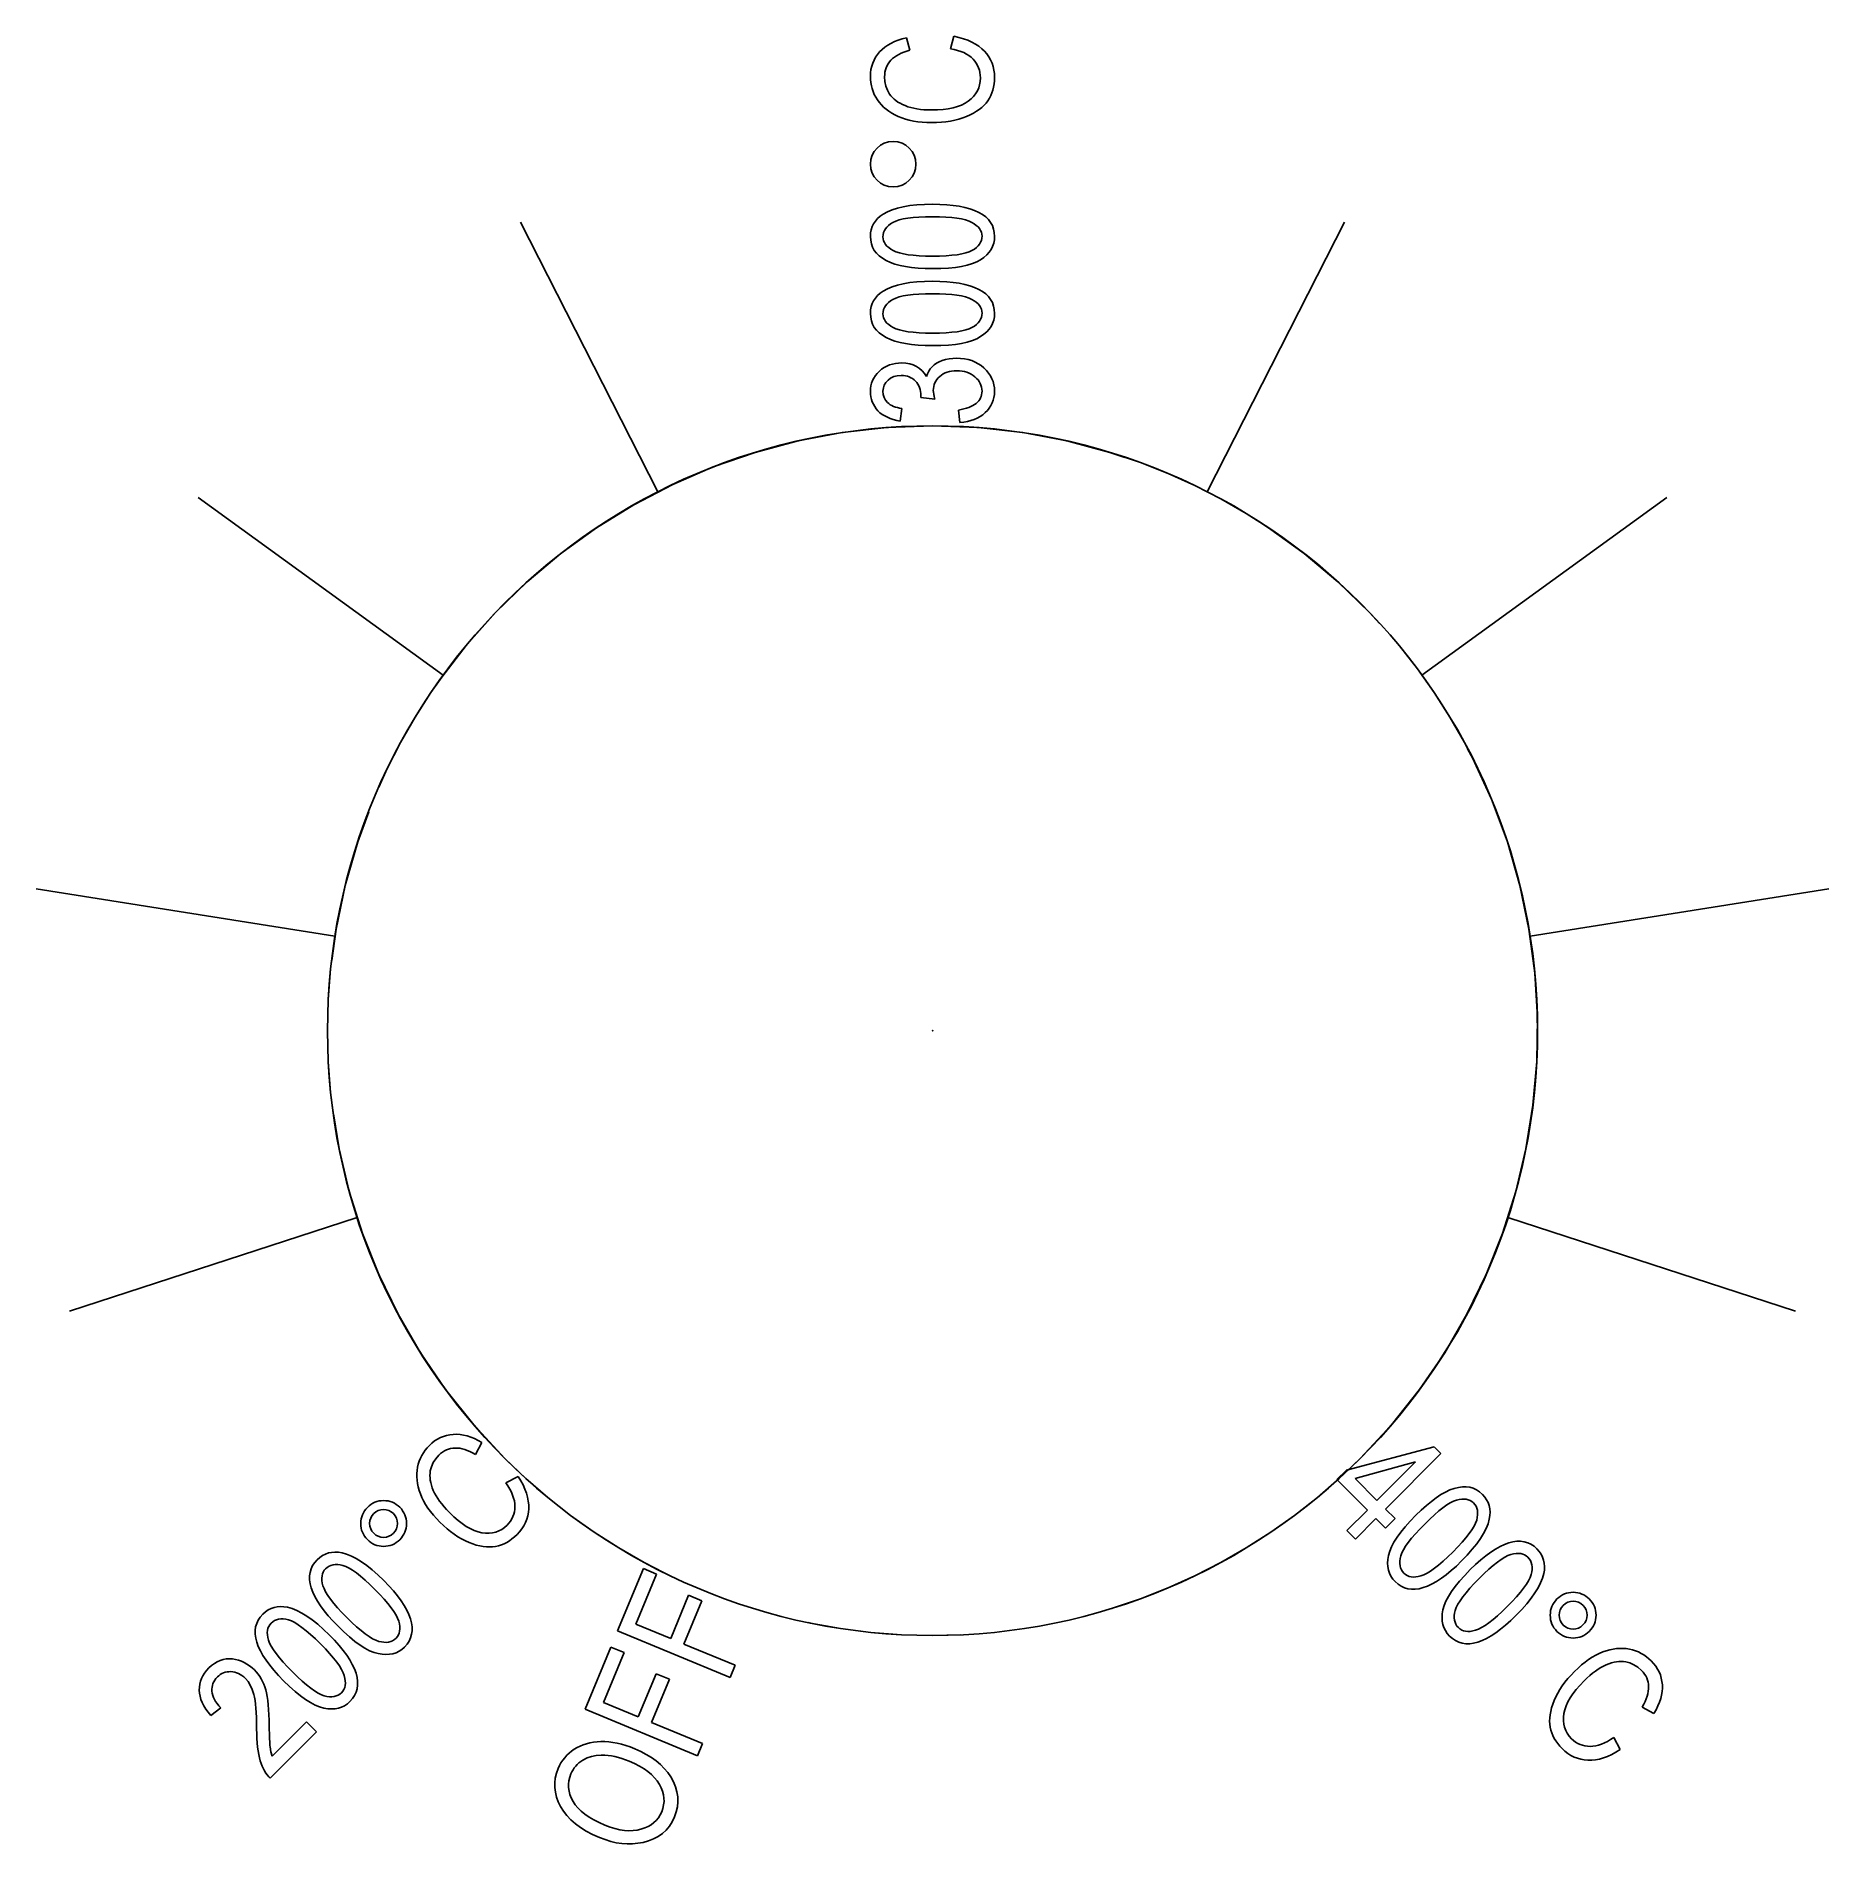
# Paper-space layout 'Layout1' of a CAD drawing. Extents: x 40 to 69.7, y 158.8 to 188.7.
import ezdxf

# ---------------------------------------------------------------- set-up
doc = ezdxf.new("R2010")
doc.units = 0
doc.header["$PDSIZE"] = -1
doc.linetypes.add('CENTERX2', pattern=[20.32, 12.7, -2.54, 2.54, -2.54])
doc.layers.add('SLD-0', color=179, linetype='CONTINUOUS')

psp = doc.layouts.get("Layout1")

# ---------------------------------------------------------------- linework, layer by layer
at = {"layer": 'SLD-0', "color": 179, "linetype": 'CONTINUOUS'}
for p, q in [((54.233, 188.573), (54.296, 188.598)), ((54.296, 188.598), (54.363, 188.62)), ((54.363, 188.62), (54.434, 188.638)), ((54.434, 188.638), (54.486, 188.43)), ((55.161, 188.456), (55.213, 188.664)), ((55.213, 188.664), (55.296, 188.644)), ((55.296, 188.644), (55.373, 188.622)), ((55.373, 188.622), (55.444, 188.595)), ((55.444, 188.595), (55.51, 188.566)), ((53.896, 188.267), (53.922, 188.314)), ((53.922, 188.314), (53.953, 188.359)), ((53.953, 188.359), (53.988, 188.402)), ((53.988, 188.402), (54.029, 188.443)), ((54.029, 188.443), (54.073, 188.48)), ((54.073, 188.48), (54.122, 188.514)), ((54.122, 188.514), (54.176, 188.545)), ((54.202, 188.293), (54.174, 188.266)), ((54.176, 188.545), (54.233, 188.573)), ((54.233, 188.317), (54.202, 188.293)), ((54.267, 188.34), (54.233, 188.317)), ((54.304, 188.362), (54.267, 188.34)), ((54.345, 188.381), (54.304, 188.362)), ((54.389, 188.399), (54.345, 188.381)), ((54.436, 188.416), (54.389, 188.399)), ((54.486, 188.43), (54.436, 188.416)), ((55.221, 188.444), (55.161, 188.456)), ((55.278, 188.429), (55.221, 188.444)), ((55.33, 188.411), (55.278, 188.429)), ((55.378, 188.391), (55.33, 188.411)), ((55.423, 188.368), (55.378, 188.391)), ((55.463, 188.342), (55.423, 188.368)), ((55.5, 188.314), (55.463, 188.342)), ((55.532, 188.283), (55.5, 188.314)), ((55.51, 188.566), (55.571, 188.533)), ((55.571, 188.533), (55.626, 188.497)), ((55.626, 188.497), (55.676, 188.457)), ((55.676, 188.457), (55.721, 188.414)), ((55.721, 188.414), (55.76, 188.369)), ((55.76, 188.369), (55.794, 188.321)), ((55.794, 188.321), (55.823, 188.27)), ((53.837, 188), (53.839, 188.058)), ((53.838, 187.947), (53.837, 188)), ((53.839, 188.058), (53.846, 188.113)), ((53.846, 188.113), (53.858, 188.166)), ((53.858, 188.166), (53.875, 188.217)), ((53.875, 188.217), (53.896, 188.267)), ((54.072, 188.032), (54.07, 187.991)), ((54.07, 187.991), (54.076, 187.912)), ((54.077, 188.071), (54.072, 188.032)), ((54.085, 188.107), (54.077, 188.071)), ((54.096, 188.142), (54.085, 188.107)), ((54.111, 188.176), (54.096, 188.142)), ((54.129, 188.208), (54.111, 188.176)), ((54.15, 188.238), (54.129, 188.208)), ((54.174, 188.266), (54.15, 188.238)), ((55.561, 188.25), (55.532, 188.283)), ((55.586, 188.215), (55.561, 188.25)), ((55.607, 188.179), (55.586, 188.215)), ((55.624, 188.141), (55.607, 188.179)), ((55.638, 188.102), (55.624, 188.141)), ((55.647, 188.061), (55.638, 188.102)), ((55.653, 188.019), (55.647, 188.061)), ((55.655, 187.975), (55.653, 188.019)), ((55.823, 188.27), (55.847, 188.217)), ((55.847, 188.217), (55.865, 188.162)), ((55.865, 188.162), (55.878, 188.104)), ((55.878, 188.104), (55.886, 188.044)), ((55.886, 188.044), (55.889, 187.981)), ((53.844, 187.896), (53.838, 187.947)), ((53.853, 187.845), (53.844, 187.896)), ((53.865, 187.796), (53.853, 187.845)), ((53.882, 187.748), (53.865, 187.796)), ((53.901, 187.702), (53.882, 187.748)), ((53.925, 187.657), (53.901, 187.702)), ((54.076, 187.912), (54.091, 187.838)), ((54.091, 187.838), (54.117, 187.77)), ((54.117, 187.77), (54.153, 187.707)), ((54.153, 187.707), (54.175, 187.678)), ((55.542, 187.667), (55.576, 187.711)), ((55.576, 187.711), (55.604, 187.758)), ((55.604, 187.758), (55.626, 187.808)), ((55.626, 187.808), (55.642, 187.86)), ((55.642, 187.86), (55.651, 187.916)), ((55.651, 187.916), (55.655, 187.975)), ((55.845, 187.726), (55.826, 187.681)), ((55.861, 187.773), (55.845, 187.726)), ((55.873, 187.822), (55.861, 187.773)), ((55.882, 187.873), (55.873, 187.822)), ((55.887, 187.926), (55.882, 187.873)), ((55.889, 187.981), (55.887, 187.926)), ((53.952, 187.612), (53.925, 187.657)), ((53.983, 187.57), (53.952, 187.612)), ((54.017, 187.53), (53.983, 187.57)), ((54.054, 187.492), (54.017, 187.53)), ((54.096, 187.457), (54.054, 187.492)), ((54.14, 187.423), (54.096, 187.457)), ((54.188, 187.392), (54.14, 187.423)), ((54.175, 187.678), (54.2, 187.65)), ((54.2, 187.65), (54.227, 187.624)), ((54.227, 187.624), (54.258, 187.599)), ((54.258, 187.599), (54.292, 187.575)), ((54.292, 187.575), (54.328, 187.554)), ((54.328, 187.554), (54.367, 187.534)), ((54.367, 187.534), (54.409, 187.515)), ((54.409, 187.515), (54.454, 187.498)), ((54.454, 187.498), (54.502, 187.484)), ((54.502, 187.484), (54.552, 187.471)), ((54.552, 187.471), (54.606, 187.461)), ((54.606, 187.461), (54.662, 187.453)), ((54.662, 187.453), (54.722, 187.448)), ((54.722, 187.448), (54.784, 187.444)), ((54.784, 187.444), (54.849, 187.443)), ((54.849, 187.443), (54.947, 187.446)), ((54.947, 187.446), (55.038, 187.452)), ((55.038, 187.452), (55.123, 187.463)), ((55.123, 187.463), (55.202, 187.48)), ((55.202, 187.48), (55.274, 187.5)), ((55.274, 187.5), (55.34, 187.525)), ((55.34, 187.525), (55.4, 187.554)), ((55.4, 187.554), (55.453, 187.588)), ((55.453, 187.588), (55.501, 187.626)), ((55.501, 187.626), (55.542, 187.667)), ((55.588, 187.421), (55.538, 187.391)), ((55.634, 187.453), (55.588, 187.421)), ((55.677, 187.486), (55.634, 187.453)), ((55.715, 187.521), (55.677, 187.486)), ((55.748, 187.558), (55.715, 187.521)), ((55.778, 187.597), (55.748, 187.558)), ((55.804, 187.638), (55.778, 187.597)), ((55.826, 187.681), (55.804, 187.638)), ((54.24, 187.364), (54.188, 187.392)), ((54.295, 187.337), (54.24, 187.364)), ((54.353, 187.313), (54.295, 187.337)), ((54.414, 187.293), (54.353, 187.313)), ((54.479, 187.275), (54.414, 187.293)), ((54.547, 187.261), (54.479, 187.275)), ((54.618, 187.25), (54.547, 187.261)), ((54.692, 187.242), (54.618, 187.25)), ((54.769, 187.237), (54.692, 187.242)), ((54.849, 187.235), (54.769, 187.237)), ((54.931, 187.237), (54.849, 187.235)), ((55.009, 187.242), (54.931, 187.237)), ((55.085, 187.25), (55.009, 187.242)), ((55.159, 187.261), (55.085, 187.25)), ((55.229, 187.275), (55.159, 187.261)), ((55.297, 187.293), (55.229, 187.275)), ((55.362, 187.313), (55.297, 187.293)), ((55.424, 187.337), (55.362, 187.313)), ((55.483, 187.363), (55.424, 187.337)), ((55.538, 187.391), (55.483, 187.363)), ((53.889, 185.562), (53.919, 185.607)), ((53.919, 185.607), (53.955, 185.648)), ((53.955, 185.648), (53.998, 185.686)), ((53.998, 185.686), (54.048, 185.722)), ((54.048, 185.722), (54.116, 185.76)), ((54.116, 185.76), (54.194, 185.793)), ((54.194, 185.793), (54.282, 185.821)), ((54.255, 185.606), (54.209, 185.584)), ((54.312, 185.625), (54.255, 185.606)), ((54.282, 185.821), (54.379, 185.844)), ((54.378, 185.641), (54.312, 185.625)), ((54.455, 185.654), (54.378, 185.641)), ((54.379, 185.844), (54.486, 185.862)), ((54.542, 185.664), (54.455, 185.654)), ((54.486, 185.862), (54.602, 185.875)), ((54.639, 185.671), (54.542, 185.664)), ((54.602, 185.875), (54.728, 185.882)), ((54.746, 185.675), (54.639, 185.671)), ((54.728, 185.882), (54.863, 185.885)), ((54.863, 185.677), (54.746, 185.675)), ((54.863, 185.885), (54.985, 185.883)), ((54.978, 185.675), (54.863, 185.677)), ((55.084, 185.671), (54.978, 185.675)), ((54.985, 185.883), (55.1, 185.876)), ((55.18, 185.664), (55.084, 185.671)), ((55.1, 185.876), (55.206, 185.866)), ((55.266, 185.654), (55.18, 185.664)), ((55.206, 185.866), (55.306, 185.851)), ((55.343, 185.641), (55.266, 185.654)), ((55.306, 185.851), (55.397, 185.832)), ((55.409, 185.625), (55.343, 185.641)), ((55.397, 185.832), (55.481, 185.809)), ((55.466, 185.607), (55.409, 185.625)), ((55.513, 185.585), (55.466, 185.607)), ((55.481, 185.809), (55.558, 185.782)), ((55.558, 185.782), (55.627, 185.75)), ((55.627, 185.75), (55.688, 185.714)), ((55.688, 185.714), (55.742, 185.674)), ((55.742, 185.674), (55.786, 185.631)), ((55.786, 185.631), (55.823, 185.583)), ((50.323, 181.131), (48.053, 185.586)), ((53.837, 185.353), (53.84, 185.41)), ((53.841, 185.29), (53.837, 185.353)), ((53.84, 185.41), (53.85, 185.464)), ((53.85, 185.464), (53.866, 185.515)), ((53.866, 185.515), (53.889, 185.562)), ((54.047, 185.381), (54.044, 185.345)), ((54.044, 185.345), (54.047, 185.312)), ((54.054, 185.415), (54.047, 185.381)), ((54.047, 185.312), (54.055, 185.28)), ((54.067, 185.448), (54.054, 185.415)), ((54.086, 185.478), (54.067, 185.448)), ((54.109, 185.507), (54.086, 185.478)), ((54.137, 185.535), (54.109, 185.507)), ((54.171, 185.56), (54.137, 185.535)), ((54.209, 185.584), (54.171, 185.56)), ((55.552, 185.562), (55.513, 185.585)), ((55.586, 185.536), (55.552, 185.562)), ((55.615, 185.51), (55.586, 185.536)), ((55.639, 185.483), (55.615, 185.51)), ((55.657, 185.453), (55.639, 185.483)), ((55.67, 185.422), (55.657, 185.453)), ((55.678, 185.39), (55.67, 185.422)), ((55.671, 185.288), (55.678, 185.322)), ((55.681, 185.357), (55.678, 185.39)), ((55.678, 185.322), (55.681, 185.357)), ((55.823, 185.583), (55.852, 185.531)), ((55.852, 185.531), (55.872, 185.475)), ((55.872, 185.475), (55.884, 185.415)), ((55.884, 185.415), (55.889, 185.351)), ((55.889, 185.351), (55.885, 185.294)), ((59.402, 181.131), (61.672, 185.586)), ((53.853, 185.23), (53.841, 185.29)), ((53.873, 185.174), (53.853, 185.23)), ((53.901, 185.122), (53.873, 185.174)), ((53.938, 185.074), (53.901, 185.122)), ((53.983, 185.03), (53.938, 185.074)), ((54.036, 184.991), (53.983, 185.03)), ((54.055, 185.28), (54.068, 185.25)), ((54.068, 185.25), (54.086, 185.221)), ((54.086, 185.221), (54.11, 185.193)), ((54.11, 185.193), (54.139, 185.167)), ((54.139, 185.167), (54.173, 185.142)), ((54.173, 185.142), (54.212, 185.118)), ((54.212, 185.118), (54.259, 185.097)), ((54.259, 185.097), (54.315, 185.079)), ((54.315, 185.079), (54.382, 185.063)), ((54.382, 185.063), (54.459, 185.05)), ((54.459, 185.05), (54.545, 185.041)), ((54.545, 185.041), (54.641, 185.033)), ((54.641, 185.033), (54.747, 185.029)), ((54.747, 185.029), (54.863, 185.028)), ((54.862, 185.028), (54.979, 185.029)), ((54.979, 185.029), (55.086, 185.033)), ((55.086, 185.033), (55.183, 185.041)), ((55.183, 185.041), (55.269, 185.051)), ((55.269, 185.051), (55.346, 185.064)), ((55.346, 185.064), (55.412, 185.08)), ((55.412, 185.08), (55.469, 185.099)), ((55.469, 185.099), (55.515, 185.12)), ((55.515, 185.12), (55.554, 185.144)), ((55.554, 185.144), (55.588, 185.17)), ((55.588, 185.17), (55.616, 185.197)), ((55.616, 185.197), (55.639, 185.226)), ((55.639, 185.226), (55.658, 185.256)), ((55.658, 185.256), (55.671, 185.288)), ((55.712, 185.007), (55.658, 184.968)), ((55.759, 185.048), (55.712, 185.007)), ((55.798, 185.092), (55.759, 185.048)), ((55.831, 185.138), (55.798, 185.092)), ((55.856, 185.187), (55.831, 185.138)), ((55.874, 185.239), (55.856, 185.187)), ((55.885, 185.294), (55.874, 185.239)), ((54.097, 184.955), (54.036, 184.991)), ((54.166, 184.923), (54.097, 184.955)), ((54.242, 184.896), (54.166, 184.923)), ((54.327, 184.873), (54.242, 184.896)), ((54.419, 184.853), (54.327, 184.873)), ((54.518, 184.839), (54.419, 184.853)), ((54.626, 184.828), (54.518, 184.839)), ((54.741, 184.822), (54.626, 184.828)), ((54.863, 184.82), (54.741, 184.822)), ((54.999, 184.822), (54.863, 184.82)), ((55.125, 184.829), (54.999, 184.822)), ((55.24, 184.84), (55.125, 184.829)), ((55.344, 184.857), (55.24, 184.84)), ((55.438, 184.878), (55.344, 184.857)), ((55.522, 184.903), (55.438, 184.878)), ((55.595, 184.933), (55.522, 184.903)), ((55.658, 184.968), (55.595, 184.933)), ((53.955, 184.375), (53.998, 184.414)), ((53.998, 184.414), (54.048, 184.449)), ((54.048, 184.449), (54.116, 184.487)), ((54.116, 184.487), (54.194, 184.52)), ((54.194, 184.52), (54.282, 184.548)), ((54.282, 184.548), (54.379, 184.571)), ((54.379, 184.571), (54.486, 184.589)), ((54.486, 184.589), (54.602, 184.602)), ((54.602, 184.602), (54.728, 184.61)), ((54.728, 184.61), (54.863, 184.612)), ((54.863, 184.612), (54.985, 184.61)), ((54.985, 184.61), (55.1, 184.603)), ((55.1, 184.603), (55.206, 184.593)), ((55.206, 184.593), (55.306, 184.578)), ((55.306, 184.578), (55.397, 184.559)), ((55.397, 184.559), (55.481, 184.536)), ((55.481, 184.536), (55.558, 184.509)), ((55.558, 184.509), (55.627, 184.477)), ((55.627, 184.477), (55.688, 184.442)), ((55.688, 184.442), (55.742, 184.402)), ((53.837, 184.081), (53.84, 184.138)), ((53.84, 184.138), (53.85, 184.192)), ((53.85, 184.192), (53.866, 184.242)), ((53.866, 184.242), (53.889, 184.29)), ((53.889, 184.29), (53.919, 184.334)), ((53.919, 184.334), (53.955, 184.375)), ((54.047, 184.108), (54.044, 184.072)), ((54.054, 184.142), (54.047, 184.108)), ((54.067, 184.175), (54.054, 184.142)), ((54.086, 184.206), (54.067, 184.175)), ((54.109, 184.235), (54.086, 184.206)), ((54.137, 184.262), (54.109, 184.235)), ((54.171, 184.288), (54.137, 184.262)), ((54.209, 184.312), (54.171, 184.288)), ((54.255, 184.333), (54.209, 184.312)), ((54.312, 184.352), (54.255, 184.333)), ((54.378, 184.368), (54.312, 184.352)), ((54.455, 184.381), (54.378, 184.368)), ((54.542, 184.391), (54.455, 184.381)), ((54.639, 184.398), (54.542, 184.391)), ((54.746, 184.403), (54.639, 184.398)), ((54.863, 184.404), (54.746, 184.403)), ((54.978, 184.403), (54.863, 184.404)), ((55.084, 184.398), (54.978, 184.403)), ((55.18, 184.391), (55.084, 184.398)), ((55.266, 184.381), (55.18, 184.391)), ((55.343, 184.368), (55.266, 184.381)), ((55.409, 184.353), (55.343, 184.368)), ((55.466, 184.334), (55.409, 184.353)), ((55.513, 184.312), (55.466, 184.334)), ((55.552, 184.289), (55.513, 184.312)), ((55.586, 184.264), (55.552, 184.289)), ((55.615, 184.237), (55.586, 184.264)), ((55.639, 184.21), (55.615, 184.237)), ((55.657, 184.181), (55.639, 184.21)), ((55.67, 184.15), (55.657, 184.181)), ((55.678, 184.118), (55.67, 184.15)), ((55.681, 184.084), (55.678, 184.118)), ((55.742, 184.402), (55.786, 184.358)), ((55.786, 184.358), (55.823, 184.31)), ((55.823, 184.31), (55.852, 184.258)), ((55.852, 184.258), (55.872, 184.202)), ((55.872, 184.202), (55.884, 184.142)), ((55.884, 184.142), (55.889, 184.078)), ((53.841, 184.017), (53.837, 184.081)), ((53.853, 183.957), (53.841, 184.017)), ((53.873, 183.901), (53.853, 183.957)), ((53.901, 183.849), (53.873, 183.901)), ((53.938, 183.802), (53.901, 183.849)), ((54.044, 184.072), (54.047, 184.039)), ((54.047, 184.039), (54.055, 184.007)), ((54.055, 184.007), (54.068, 183.977)), ((54.068, 183.977), (54.086, 183.948)), ((54.086, 183.948), (54.11, 183.92)), ((54.11, 183.92), (54.139, 183.894)), ((54.139, 183.894), (54.173, 183.869)), ((54.173, 183.869), (54.212, 183.846)), ((54.212, 183.846), (54.259, 183.825)), ((54.259, 183.825), (54.315, 183.806)), ((55.412, 183.807), (55.469, 183.826)), ((55.469, 183.826), (55.515, 183.847)), ((55.515, 183.847), (55.554, 183.871)), ((55.554, 183.871), (55.588, 183.897)), ((55.588, 183.897), (55.616, 183.924)), ((55.616, 183.924), (55.639, 183.953)), ((55.639, 183.953), (55.658, 183.983)), ((55.658, 183.983), (55.671, 184.015)), ((55.671, 184.015), (55.678, 184.049)), ((55.678, 184.049), (55.681, 184.084)), ((55.798, 183.819), (55.759, 183.776)), ((55.831, 183.866), (55.798, 183.819)), ((55.856, 183.915), (55.831, 183.866)), ((55.874, 183.967), (55.856, 183.915)), ((55.885, 184.021), (55.874, 183.967)), ((55.889, 184.078), (55.885, 184.021)), ((53.983, 183.758), (53.938, 183.802)), ((54.036, 183.718), (53.983, 183.758)), ((54.097, 183.682), (54.036, 183.718)), ((54.166, 183.651), (54.097, 183.682)), ((54.242, 183.623), (54.166, 183.651)), ((54.327, 183.6), (54.242, 183.623)), ((54.315, 183.806), (54.382, 183.791)), ((54.419, 183.581), (54.327, 183.6)), ((54.382, 183.791), (54.459, 183.778)), ((54.518, 183.566), (54.419, 183.581)), ((54.459, 183.778), (54.545, 183.768)), ((54.626, 183.556), (54.518, 183.566)), ((54.545, 183.768), (54.641, 183.761)), ((54.741, 183.549), (54.626, 183.556)), ((54.641, 183.761), (54.747, 183.756)), ((54.863, 183.547), (54.741, 183.549)), ((54.747, 183.756), (54.863, 183.755)), ((54.862, 183.755), (54.979, 183.756)), ((54.999, 183.549), (54.863, 183.547)), ((54.979, 183.756), (55.086, 183.761)), ((55.125, 183.556), (54.999, 183.549)), ((55.086, 183.761), (55.183, 183.768)), ((55.24, 183.568), (55.125, 183.556)), ((55.183, 183.768), (55.269, 183.778)), ((55.344, 183.584), (55.24, 183.568)), ((55.269, 183.778), (55.346, 183.791)), ((55.438, 183.605), (55.344, 183.584)), ((55.346, 183.791), (55.412, 183.807)), ((55.522, 183.631), (55.438, 183.605)), ((55.595, 183.661), (55.522, 183.631)), ((55.658, 183.696), (55.595, 183.661)), ((55.712, 183.734), (55.658, 183.696)), ((55.759, 183.776), (55.712, 183.734)), ((54.106, 183.208), (54.151, 183.227)), ((54.151, 183.227), (54.199, 183.242)), ((54.199, 183.242), (54.25, 183.253)), ((54.25, 183.253), (54.302, 183.259)), ((54.302, 183.259), (54.357, 183.261)), ((54.357, 183.261), (54.424, 183.258)), ((54.424, 183.258), (54.486, 183.246)), ((54.486, 183.246), (54.545, 183.228)), ((54.545, 183.228), (54.6, 183.202)), ((54.856, 183.197), (54.89, 183.228)), ((54.89, 183.228), (54.929, 183.255)), ((54.929, 183.255), (54.974, 183.279)), ((54.974, 183.279), (55.024, 183.3)), ((55.024, 183.3), (55.078, 183.317)), ((55.078, 183.317), (55.136, 183.33)), ((55.136, 183.33), (55.196, 183.337)), ((55.196, 183.337), (55.26, 183.339)), ((55.26, 183.339), (55.328, 183.337)), ((55.328, 183.337), (55.392, 183.329)), ((55.392, 183.329), (55.453, 183.317)), ((55.453, 183.317), (55.511, 183.299)), ((55.511, 183.299), (55.566, 183.276)), ((55.566, 183.276), (55.618, 183.249)), ((55.618, 183.249), (55.667, 183.216)), ((55.667, 183.216), (55.712, 183.178)), ((53.846, 182.884), (53.857, 182.929)), ((53.857, 182.929), (53.873, 182.972)), ((53.873, 182.972), (53.894, 183.012)), ((53.894, 183.012), (53.92, 183.051)), ((53.92, 183.051), (53.95, 183.088)), ((53.95, 183.088), (53.984, 183.124)), ((53.984, 183.124), (54.022, 183.156)), ((54.022, 183.156), (54.063, 183.184)), ((54.063, 183.184), (54.106, 183.208)), ((54.091, 182.939), (54.065, 182.895)), ((54.127, 182.978), (54.091, 182.939)), ((54.171, 183.011), (54.127, 182.978)), ((54.223, 183.035), (54.171, 183.011)), ((54.281, 183.049), (54.223, 183.035)), ((54.345, 183.054), (54.281, 183.049)), ((54.382, 183.052), (54.345, 183.054)), ((54.416, 183.048), (54.382, 183.052)), ((54.448, 183.041), (54.416, 183.048)), ((54.479, 183.03), (54.448, 183.041)), ((54.507, 183.017), (54.479, 183.03)), ((54.534, 183.002), (54.507, 183.017)), ((54.559, 182.983), (54.534, 183.002)), ((54.582, 182.961), (54.559, 182.983)), ((54.602, 182.937), (54.582, 182.961)), ((54.6, 183.202), (54.649, 183.169)), ((54.621, 182.911), (54.602, 182.937)), ((54.636, 182.884), (54.621, 182.911)), ((54.649, 183.169), (54.694, 183.131)), ((54.694, 183.131), (54.732, 183.086)), ((54.732, 183.086), (54.765, 183.036)), ((54.765, 183.036), (54.781, 183.083)), ((54.781, 183.083), (54.802, 183.125)), ((54.802, 183.125), (54.826, 183.163)), ((54.826, 183.163), (54.856, 183.197)), ((54.902, 182.933), (54.891, 182.904)), ((54.917, 182.961), (54.902, 182.933)), ((54.935, 182.988), (54.917, 182.961)), ((54.957, 183.014), (54.935, 182.988)), ((54.982, 183.038), (54.957, 183.014)), ((55.009, 183.06), (54.982, 183.038)), ((55.039, 183.079), (55.009, 183.06)), ((55.071, 183.095), (55.039, 183.079)), ((55.105, 183.108), (55.071, 183.095)), ((55.141, 183.118), (55.105, 183.108)), ((55.179, 183.126), (55.141, 183.118)), ((55.22, 183.13), (55.179, 183.126)), ((55.262, 183.131), (55.22, 183.13)), ((55.308, 183.13), (55.262, 183.131)), ((55.351, 183.125), (55.308, 183.13)), ((55.392, 183.117), (55.351, 183.125)), ((55.431, 183.107), (55.392, 183.117)), ((55.467, 183.092), (55.431, 183.107)), ((55.502, 183.075), (55.467, 183.092)), ((55.534, 183.055), (55.502, 183.075)), ((55.564, 183.032), (55.534, 183.055)), ((55.591, 183.006), (55.564, 183.032)), ((55.615, 182.98), (55.591, 183.006)), ((55.635, 182.952), (55.615, 182.98)), ((55.651, 182.923), (55.635, 182.952)), ((55.664, 182.893), (55.651, 182.923)), ((55.712, 183.178), (55.754, 183.137)), ((55.754, 183.137), (55.789, 183.094)), ((55.789, 183.094), (55.82, 183.048)), ((55.82, 183.048), (55.845, 183.001)), ((55.845, 183.001), (55.864, 182.952)), ((55.864, 182.952), (55.878, 182.901)), ((53.837, 182.79), (53.839, 182.838)), ((53.839, 182.744), (53.837, 182.79)), ((53.839, 182.838), (53.846, 182.884)), ((53.844, 182.7), (53.839, 182.744)), ((53.854, 182.657), (53.844, 182.7)), ((53.868, 182.616), (53.854, 182.657)), ((53.885, 182.577), (53.868, 182.616)), ((54.05, 182.847), (54.044, 182.795)), ((54.044, 182.795), (54.049, 182.741)), ((54.049, 182.741), (54.064, 182.692)), ((54.065, 182.895), (54.05, 182.847)), ((54.064, 182.692), (54.088, 182.647)), ((54.088, 182.647), (54.121, 182.606)), ((54.648, 182.855), (54.636, 182.884)), ((54.658, 182.824), (54.648, 182.855)), ((54.665, 182.791), (54.658, 182.824)), ((54.669, 182.757), (54.665, 182.791)), ((54.668, 182.69), (54.671, 182.721)), ((54.903, 182.664), (54.668, 182.69)), ((54.671, 182.721), (54.669, 182.757)), ((54.877, 182.841), (54.876, 182.807)), ((54.876, 182.807), (54.877, 182.777)), ((54.882, 182.873), (54.877, 182.841)), ((54.877, 182.777), (54.882, 182.743)), ((54.891, 182.904), (54.882, 182.873)), ((54.882, 182.743), (54.891, 182.705)), ((54.891, 182.705), (54.903, 182.664)), ((55.583, 182.592), (55.606, 182.612)), ((55.606, 182.612), (55.626, 182.634)), ((55.626, 182.634), (55.643, 182.657)), ((55.643, 182.657), (55.656, 182.682)), ((55.656, 182.682), (55.667, 182.708)), ((55.673, 182.862), (55.664, 182.893)), ((55.667, 182.708), (55.675, 182.736)), ((55.679, 182.83), (55.673, 182.862)), ((55.675, 182.736), (55.679, 182.765)), ((55.681, 182.796), (55.679, 182.83)), ((55.679, 182.765), (55.681, 182.796)), ((55.867, 182.645), (55.85, 182.6)), ((55.879, 182.692), (55.867, 182.645)), ((55.878, 182.901), (55.886, 182.848)), ((55.886, 182.741), (55.879, 182.692)), ((55.886, 182.848), (55.889, 182.793)), ((55.889, 182.793), (55.886, 182.741)), ((53.907, 182.54), (53.885, 182.577)), ((53.932, 182.504), (53.907, 182.54)), ((53.961, 182.47), (53.932, 182.504)), ((53.994, 182.438), (53.961, 182.47)), ((54.031, 182.41), (53.994, 182.438)), ((54.072, 182.384), (54.031, 182.41)), ((54.116, 182.362), (54.072, 182.384)), ((54.164, 182.342), (54.116, 182.362)), ((54.121, 182.606), (54.142, 182.588)), ((54.142, 182.588), (54.165, 182.571)), ((54.215, 182.325), (54.164, 182.342)), ((54.165, 182.571), (54.191, 182.556)), ((54.191, 182.556), (54.219, 182.543)), ((54.271, 182.311), (54.215, 182.325)), ((54.219, 182.543), (54.249, 182.532)), ((54.249, 182.532), (54.283, 182.522)), ((54.283, 182.522), (54.318, 182.514)), ((54.318, 182.514), (54.356, 182.508)), ((54.356, 182.508), (54.33, 182.3)), ((55.291, 182.482), (55.338, 182.491)), ((55.317, 182.274), (55.291, 182.482)), ((55.338, 182.491), (55.382, 182.501)), ((55.382, 182.501), (55.423, 182.512)), ((55.423, 182.512), (55.462, 182.525)), ((55.462, 182.525), (55.496, 182.539)), ((55.496, 182.539), (55.529, 182.555)), ((55.552, 182.326), (55.498, 182.307)), ((55.529, 182.555), (55.557, 182.573)), ((55.602, 182.348), (55.552, 182.326)), ((55.557, 182.573), (55.583, 182.592)), ((55.649, 182.375), (55.602, 182.348)), ((55.693, 182.405), (55.649, 182.375)), ((55.733, 182.439), (55.693, 182.405)), ((55.77, 182.477), (55.733, 182.439)), ((55.801, 182.516), (55.77, 182.477)), ((55.828, 182.557), (55.801, 182.516)), ((55.85, 182.6), (55.828, 182.557)), ((54.33, 182.3), (54.271, 182.311)), ((55.381, 182.281), (55.317, 182.274)), ((55.441, 182.292), (55.381, 182.281)), ((55.498, 182.307), (55.441, 182.292)), ((46.772, 178.098), (42.727, 181.037)), ((62.953, 178.098), (66.998, 181.037)), ((44.986, 173.785), (40.047, 174.567)), ((64.739, 173.785), (69.678, 174.567)), ((45.352, 169.13), (40.597, 167.585)), ((64.373, 169.13), (69.128, 167.585)), ((46.447, 165.241), (46.476, 165.284)), ((46.476, 165.284), (46.51, 165.325)), ((46.51, 165.325), (46.546, 165.364)), ((46.546, 165.364), (46.589, 165.403)), ((46.589, 165.403), (46.633, 165.438)), ((46.633, 165.438), (46.68, 165.468)), ((46.68, 165.468), (46.728, 165.494)), ((46.728, 165.494), (46.778, 165.514)), ((46.778, 165.514), (46.83, 165.53)), ((46.828, 165.289), (46.795, 165.273)), ((46.862, 165.302), (46.828, 165.289)), ((46.83, 165.53), (46.883, 165.541)), ((46.897, 165.312), (46.862, 165.302)), ((46.883, 165.541), (46.939, 165.547)), ((46.933, 165.318), (46.897, 165.312)), ((46.97, 165.321), (46.933, 165.318)), ((46.939, 165.547), (46.995, 165.549)), ((47.009, 165.32), (46.97, 165.321)), ((46.995, 165.549), (47.053, 165.545)), ((47.048, 165.316), (47.009, 165.32)), ((47.089, 165.308), (47.048, 165.316)), ((47.053, 165.545), (47.111, 165.536)), ((47.13, 165.296), (47.089, 165.308)), ((47.111, 165.536), (47.17, 165.521)), ((47.173, 165.281), (47.13, 165.296)), ((47.17, 165.521), (47.23, 165.501)), ((47.217, 165.263), (47.173, 165.281)), ((47.23, 165.501), (47.291, 165.476)), ((47.291, 165.476), (47.352, 165.445)), ((47.415, 165.41), (47.307, 165.216)), ((47.352, 165.445), (47.415, 165.41)), ((61.707, 164.957), (63.152, 165.343)), ((63.152, 165.343), (63.267, 165.228)), ((46.342, 164.952), (46.351, 165.004)), ((46.351, 165.004), (46.363, 165.055)), ((46.363, 165.055), (46.379, 165.104)), ((46.379, 165.104), (46.398, 165.151)), ((46.398, 165.151), (46.421, 165.197)), ((46.421, 165.197), (46.447, 165.241)), ((46.58, 165.012), (46.562, 164.942)), ((46.61, 165.079), (46.58, 165.012)), ((46.651, 165.142), (46.61, 165.079)), ((46.703, 165.201), (46.651, 165.142)), ((46.733, 165.228), (46.703, 165.201)), ((46.763, 165.252), (46.733, 165.228)), ((46.795, 165.273), (46.763, 165.252)), ((47.262, 165.241), (47.217, 165.263)), ((47.307, 165.216), (47.262, 165.241)), ((62.846, 165.091), (61.847, 164.817)), ((62.209, 164.455), (62.846, 165.091)), ((63.267, 165.228), (62.352, 164.312)), ((46.338, 164.899), (46.342, 164.952)), ((46.338, 164.845), (46.338, 164.899)), ((46.342, 164.791), (46.338, 164.845)), ((46.35, 164.735), (46.342, 164.791)), ((46.361, 164.679), (46.35, 164.735)), ((46.557, 164.905), (46.555, 164.868)), ((46.555, 164.868), (46.557, 164.829)), ((46.562, 164.942), (46.557, 164.905)), ((46.557, 164.829), (46.561, 164.789)), ((46.561, 164.789), (46.569, 164.749)), ((46.569, 164.749), (46.58, 164.707)), ((46.58, 164.707), (46.594, 164.665)), ((47.811, 164.746), (48.012, 164.852)), ((47.846, 164.693), (47.811, 164.746)), ((47.876, 164.641), (47.846, 164.693)), ((48.012, 164.852), (48.056, 164.781)), ((48.056, 164.781), (48.094, 164.711)), ((48.094, 164.711), (48.125, 164.642)), ((61.548, 164.798), (61.707, 164.957)), ((62.05, 164.296), (61.548, 164.798)), ((61.847, 164.817), (62.209, 164.455)), ((63.555, 164.67), (63.621, 164.679)), ((63.621, 164.679), (63.684, 164.68)), ((63.684, 164.68), (63.743, 164.672)), ((45.551, 164.366), (45.581, 164.389)), ((45.581, 164.389), (45.612, 164.408)), ((45.612, 164.408), (45.645, 164.424)), ((45.645, 164.424), (45.679, 164.436)), ((45.679, 164.436), (45.715, 164.445)), ((45.715, 164.445), (45.751, 164.45)), ((45.751, 164.45), (45.79, 164.452)), ((45.79, 164.452), (45.829, 164.45)), ((45.829, 164.45), (45.865, 164.445)), ((45.865, 164.445), (45.901, 164.436)), ((45.901, 164.436), (45.935, 164.424)), ((45.935, 164.424), (45.968, 164.408)), ((45.968, 164.408), (45.999, 164.389)), ((45.999, 164.389), (46.029, 164.367)), ((46.378, 164.621), (46.361, 164.679)), ((46.398, 164.563), (46.378, 164.621)), ((46.422, 164.504), (46.398, 164.563)), ((46.451, 164.446), (46.422, 164.504)), ((46.484, 164.388), (46.451, 164.446)), ((46.523, 164.329), (46.484, 164.388)), ((46.594, 164.665), (46.611, 164.621)), ((46.611, 164.621), (46.632, 164.577)), ((46.632, 164.577), (46.656, 164.532)), ((46.656, 164.532), (46.684, 164.487)), ((46.684, 164.487), (46.715, 164.442)), ((46.715, 164.442), (46.75, 164.396)), ((46.75, 164.396), (46.789, 164.349)), ((47.902, 164.591), (47.876, 164.641)), ((47.923, 164.541), (47.902, 164.591)), ((47.939, 164.493), (47.923, 164.541)), ((47.951, 164.445), (47.939, 164.493)), ((47.957, 164.399), (47.951, 164.445)), ((47.959, 164.353), (47.957, 164.399)), ((48.125, 164.642), (48.15, 164.574)), ((48.15, 164.574), (48.169, 164.508)), ((48.169, 164.508), (48.181, 164.444)), ((48.181, 164.444), (48.188, 164.38)), ((63.026, 164.371), (63.108, 164.439)), ((63.108, 164.439), (63.189, 164.499)), ((63.189, 164.499), (63.267, 164.55)), ((63.267, 164.55), (63.343, 164.593)), ((63.343, 164.593), (63.416, 164.627)), ((63.421, 164.415), (63.363, 164.379)), ((63.416, 164.627), (63.487, 164.653)), ((63.475, 164.441), (63.421, 164.415)), ((63.523, 164.459), (63.475, 164.441)), ((63.487, 164.653), (63.555, 164.67)), ((63.567, 164.47), (63.523, 164.459)), ((63.609, 164.477), (63.567, 164.47)), ((63.648, 164.478), (63.609, 164.477)), ((63.685, 164.476), (63.648, 164.478)), ((63.718, 164.467), (63.685, 164.476)), ((63.749, 164.455), (63.718, 164.467)), ((63.743, 164.672), (63.8, 164.655)), ((63.777, 164.438), (63.749, 164.455)), ((63.803, 164.416), (63.777, 164.438)), ((63.8, 164.655), (63.854, 164.629)), ((63.827, 164.389), (63.803, 164.416)), ((63.846, 164.359), (63.827, 164.389)), ((63.854, 164.629), (63.905, 164.596)), ((63.905, 164.596), (63.953, 164.553)), ((63.953, 164.553), (63.992, 164.51)), ((63.992, 164.51), (64.022, 164.465)), ((64.022, 164.465), (64.047, 164.418)), ((64.047, 164.418), (64.064, 164.368)), ((45.412, 164.073), (45.413, 164.112)), ((45.413, 164.112), (45.419, 164.149)), ((45.419, 164.149), (45.428, 164.184)), ((45.428, 164.184), (45.44, 164.218)), ((45.44, 164.218), (45.455, 164.251)), ((45.455, 164.251), (45.474, 164.282)), ((45.474, 164.282), (45.496, 164.312)), ((45.496, 164.312), (45.522, 164.34)), ((45.522, 164.34), (45.551, 164.366)), ((45.564, 164.12), (45.559, 164.074)), ((45.577, 164.163), (45.564, 164.12)), ((45.597, 164.202), (45.577, 164.163)), ((45.627, 164.237), (45.597, 164.202)), ((45.662, 164.266), (45.627, 164.237)), ((45.701, 164.287), (45.662, 164.266)), ((45.743, 164.3), (45.701, 164.287)), ((45.789, 164.304), (45.743, 164.3)), ((45.835, 164.3), (45.789, 164.304)), ((45.877, 164.287), (45.835, 164.3)), ((45.916, 164.265), (45.877, 164.287)), ((45.952, 164.236), (45.916, 164.265)), ((45.982, 164.201), (45.952, 164.236)), ((46.003, 164.162), (45.982, 164.201)), ((46.015, 164.119), (46.003, 164.162)), ((46.019, 164.073), (46.015, 164.119)), ((46.029, 164.367), (46.057, 164.341)), ((46.057, 164.341), (46.083, 164.313)), ((46.083, 164.313), (46.105, 164.282)), ((46.105, 164.282), (46.124, 164.251)), ((46.124, 164.251), (46.14, 164.219)), ((46.14, 164.219), (46.152, 164.184)), ((46.152, 164.184), (46.161, 164.149)), ((46.161, 164.149), (46.166, 164.112)), ((46.166, 164.112), (46.168, 164.073)), ((46.565, 164.271), (46.523, 164.329)), ((46.612, 164.212), (46.565, 164.271)), ((46.663, 164.154), (46.612, 164.212)), ((46.719, 164.096), (46.663, 164.154)), ((46.779, 164.039), (46.719, 164.096)), ((46.789, 164.349), (46.831, 164.302)), ((46.831, 164.302), (46.878, 164.254)), ((46.878, 164.254), (46.949, 164.185)), ((46.949, 164.185), (47.02, 164.125)), ((47.02, 164.125), (47.089, 164.071)), ((47.861, 164.08), (47.887, 164.114)), ((47.887, 164.114), (47.908, 164.149)), ((47.908, 164.149), (47.926, 164.187)), ((47.926, 164.187), (47.941, 164.226)), ((47.941, 164.226), (47.951, 164.266)), ((47.951, 164.266), (47.957, 164.309)), ((47.957, 164.309), (47.959, 164.353)), ((48.135, 164.089), (48.107, 164.037)), ((48.156, 164.143), (48.135, 164.089)), ((48.172, 164.2), (48.156, 164.143)), ((48.183, 164.258), (48.172, 164.2)), ((48.188, 164.318), (48.183, 164.258)), ((48.188, 164.38), (48.188, 164.318)), ((61.712, 163.957), (62.05, 164.296)), ((62.193, 164.153), (61.854, 163.815)), ((62.35, 163.996), (62.193, 164.153)), ((62.509, 164.155), (62.35, 163.996)), ((62.352, 164.312), (62.509, 164.155)), ((62.675, 164.02), (62.759, 164.113)), ((62.759, 164.113), (62.852, 164.21)), ((62.852, 164.21), (62.94, 164.295)), ((62.94, 164.295), (63.026, 164.371)), ((63.081, 164.145), (62.998, 164.064)), ((63.159, 164.217), (63.081, 164.145)), ((63.232, 164.28), (63.159, 164.217)), ((63.3, 164.334), (63.232, 164.28)), ((63.363, 164.379), (63.3, 164.334)), ((63.84, 164.08), (63.857, 164.129)), ((63.86, 164.327), (63.846, 164.359)), ((63.857, 164.129), (63.867, 164.173)), ((63.869, 164.292), (63.86, 164.327)), ((63.867, 164.173), (63.873, 164.215)), ((63.873, 164.255), (63.869, 164.292)), ((63.873, 164.215), (63.873, 164.255)), ((64.066, 164.144), (64.045, 164.069)), ((64.064, 164.368), (64.075, 164.316)), ((64.076, 164.203), (64.066, 164.144)), ((64.075, 164.316), (64.079, 164.26)), ((64.079, 164.26), (64.076, 164.203)), ((45.413, 164.035), (45.412, 164.073)), ((45.419, 163.998), (45.413, 164.035)), ((45.427, 163.962), (45.419, 163.998)), ((45.439, 163.928), (45.427, 163.962)), ((45.455, 163.896), (45.439, 163.928)), ((45.474, 163.864), (45.455, 163.896)), ((45.496, 163.834), (45.474, 163.864)), ((45.522, 163.806), (45.496, 163.834)), ((45.551, 163.78), (45.522, 163.806)), ((45.559, 164.074), (45.564, 164.028)), ((45.564, 164.028), (45.577, 163.986)), ((45.577, 163.986), (45.598, 163.947)), ((45.598, 163.947), (45.627, 163.911)), ((45.627, 163.911), (45.663, 163.882)), ((45.663, 163.882), (45.702, 163.861)), ((45.702, 163.861), (45.744, 163.848)), ((45.744, 163.848), (45.79, 163.844)), ((45.79, 163.844), (45.836, 163.848)), ((45.836, 163.848), (45.878, 163.861)), ((45.878, 163.861), (45.917, 163.882)), ((45.917, 163.882), (45.953, 163.911)), ((45.953, 163.911), (45.982, 163.946)), ((45.982, 163.946), (46.003, 163.985)), ((46.003, 163.985), (46.015, 164.027)), ((46.015, 164.027), (46.019, 164.073)), ((46.057, 163.805), (46.029, 163.779)), ((46.083, 163.834), (46.057, 163.805)), ((46.105, 163.864), (46.083, 163.834)), ((46.124, 163.895), (46.105, 163.864)), ((46.14, 163.928), (46.124, 163.895)), ((46.152, 163.962), (46.14, 163.928)), ((46.161, 163.998), (46.152, 163.962)), ((46.166, 164.035), (46.161, 163.998)), ((46.168, 164.073), (46.166, 164.035)), ((46.838, 163.986), (46.779, 164.039)), ((46.898, 163.938), (46.838, 163.986)), ((46.958, 163.894), (46.898, 163.938)), ((47.018, 163.853), (46.958, 163.894)), ((47.079, 163.818), (47.018, 163.853)), ((47.141, 163.786), (47.079, 163.818)), ((47.089, 164.071), (47.157, 164.026)), ((47.202, 163.759), (47.141, 163.786)), ((47.157, 164.026), (47.223, 163.988)), ((47.223, 163.988), (47.289, 163.958)), ((47.289, 163.958), (47.352, 163.935)), ((47.352, 163.935), (47.415, 163.921)), ((47.415, 163.921), (47.475, 163.914)), ((47.475, 163.914), (47.534, 163.913)), ((47.534, 163.913), (47.589, 163.918)), ((47.589, 163.918), (47.643, 163.931)), ((47.643, 163.931), (47.694, 163.95)), ((47.694, 163.95), (47.742, 163.976)), ((47.742, 163.976), (47.788, 164.009)), ((47.788, 164.009), (47.832, 164.047)), ((47.87, 163.787), (47.826, 163.761)), ((47.832, 164.047), (47.861, 164.08)), ((47.912, 163.818), (47.87, 163.787)), ((47.954, 163.852), (47.912, 163.818)), ((47.995, 163.89), (47.954, 163.852)), ((48.038, 163.937), (47.995, 163.89)), ((48.075, 163.986), (48.038, 163.937)), ((48.107, 164.037), (48.075, 163.986)), ((61.854, 163.815), (61.712, 163.957)), ((62.489, 163.765), (62.541, 163.846)), ((62.541, 163.846), (62.602, 163.931)), ((62.602, 163.931), (62.675, 164.02)), ((62.781, 163.829), (62.727, 163.76)), ((62.844, 163.903), (62.781, 163.829)), ((62.916, 163.981), (62.844, 163.903)), ((62.998, 164.064), (62.916, 163.981)), ((63.616, 163.763), (63.679, 163.837)), ((63.679, 163.837), (63.733, 163.905)), ((63.733, 163.905), (63.778, 163.969)), ((63.778, 163.969), (63.813, 164.027)), ((63.813, 164.027), (63.84, 164.08)), ((63.92, 163.824), (63.857, 163.736)), ((63.972, 163.909), (63.92, 163.824)), ((64.013, 163.99), (63.972, 163.909)), ((64.045, 164.069), (64.013, 163.99)), ((44.694, 163.475), (44.736, 163.513)), ((44.736, 163.513), (44.781, 163.544)), ((44.781, 163.544), (44.829, 163.568)), ((44.829, 163.568), (44.879, 163.586)), ((44.879, 163.586), (44.931, 163.596)), ((44.931, 163.596), (44.986, 163.6)), ((44.986, 163.6), (45.043, 163.597)), ((45.043, 163.597), (45.103, 163.587)), ((45.103, 163.587), (45.178, 163.566)), ((45.178, 163.566), (45.257, 163.535)), ((45.257, 163.535), (45.338, 163.493)), ((45.338, 163.493), (45.423, 163.441)), ((45.581, 163.757), (45.551, 163.78)), ((45.612, 163.738), (45.581, 163.757)), ((45.645, 163.722), (45.612, 163.738)), ((45.679, 163.71), (45.645, 163.722)), ((45.715, 163.702), (45.679, 163.71)), ((45.752, 163.696), (45.715, 163.702)), ((45.79, 163.695), (45.752, 163.696)), ((45.829, 163.696), (45.79, 163.695)), ((45.866, 163.702), (45.829, 163.696)), ((45.901, 163.711), (45.866, 163.702)), ((45.935, 163.723), (45.901, 163.711)), ((45.968, 163.738), (45.935, 163.723)), ((45.999, 163.757), (45.968, 163.738)), ((46.029, 163.779), (45.999, 163.757)), ((47.263, 163.736), (47.202, 163.759)), ((47.322, 163.717), (47.263, 163.736)), ((47.379, 163.703), (47.322, 163.717)), ((47.435, 163.692), (47.379, 163.703)), ((47.489, 163.686), (47.435, 163.692)), ((47.541, 163.685), (47.489, 163.686)), ((47.592, 163.687), (47.541, 163.685)), ((47.641, 163.694), (47.592, 163.687)), ((47.689, 163.705), (47.641, 163.694)), ((47.736, 163.72), (47.689, 163.705)), ((47.781, 163.738), (47.736, 163.72)), ((47.826, 163.761), (47.781, 163.738)), ((62.388, 163.48), (62.399, 163.546)), ((62.399, 163.546), (62.419, 163.615)), ((62.419, 163.615), (62.449, 163.687)), ((62.449, 163.687), (62.489, 163.765)), ((62.592, 163.493), (62.587, 163.451)), ((62.603, 163.537), (62.592, 163.493)), ((62.62, 163.586), (62.603, 163.537)), ((62.647, 163.639), (62.62, 163.586)), ((62.682, 163.697), (62.647, 163.639)), ((62.727, 163.76), (62.682, 163.697)), ((63.301, 163.448), (63.379, 163.52)), ((63.379, 163.52), (63.462, 163.601)), ((63.462, 163.601), (63.543, 163.685)), ((63.543, 163.685), (63.616, 163.763)), ((63.701, 163.551), (63.608, 163.454)), ((63.785, 163.646), (63.701, 163.551)), ((63.857, 163.736), (63.785, 163.646)), ((63.926, 163.471), (64.008, 163.54)), ((64.008, 163.54), (64.089, 163.599)), ((64.089, 163.599), (64.167, 163.65)), ((64.167, 163.65), (64.243, 163.693)), ((64.243, 163.693), (64.316, 163.727)), ((64.321, 163.515), (64.263, 163.479)), ((64.316, 163.727), (64.387, 163.753)), ((64.374, 163.542), (64.321, 163.515)), ((64.423, 163.559), (64.374, 163.542)), ((64.387, 163.753), (64.455, 163.77)), ((64.467, 163.57), (64.423, 163.559)), ((64.455, 163.77), (64.521, 163.779)), ((64.509, 163.577), (64.467, 163.57)), ((64.548, 163.578), (64.509, 163.577)), ((64.521, 163.779), (64.583, 163.78)), ((64.585, 163.576), (64.548, 163.578)), ((64.583, 163.78), (64.643, 163.772)), ((64.618, 163.568), (64.585, 163.576)), ((64.649, 163.555), (64.618, 163.568)), ((64.643, 163.772), (64.7, 163.755)), ((64.677, 163.538), (64.649, 163.555)), ((64.703, 163.516), (64.677, 163.538)), ((64.7, 163.755), (64.754, 163.729)), ((64.727, 163.489), (64.703, 163.516)), ((64.746, 163.459), (64.727, 163.489)), ((64.754, 163.729), (64.805, 163.696)), ((64.805, 163.696), (64.853, 163.653)), ((64.853, 163.653), (64.892, 163.611)), ((64.892, 163.611), (64.922, 163.565)), ((64.922, 163.565), (64.947, 163.518)), ((64.947, 163.518), (64.964, 163.468)), ((44.567, 163.205), (44.575, 163.265)), ((44.567, 163.143), (44.567, 163.205)), ((44.575, 163.265), (44.592, 163.322)), ((44.592, 163.322), (44.617, 163.376)), ((44.617, 163.376), (44.651, 163.427)), ((44.651, 163.427), (44.694, 163.475)), ((44.772, 163.206), (44.768, 163.17)), ((44.779, 163.24), (44.772, 163.206)), ((44.791, 163.271), (44.779, 163.24)), ((44.808, 163.299), (44.791, 163.271)), ((44.83, 163.324), (44.808, 163.299)), ((44.858, 163.348), (44.83, 163.324)), ((44.888, 163.368), (44.858, 163.348)), ((44.92, 163.381), (44.888, 163.368)), ((44.955, 163.391), (44.92, 163.381)), ((44.992, 163.395), (44.955, 163.391)), ((45.032, 163.395), (44.992, 163.395)), ((45.073, 163.389), (45.032, 163.395)), ((45.118, 163.379), (45.073, 163.389)), ((45.166, 163.361), (45.118, 163.379)), ((45.22, 163.335), (45.166, 163.361)), ((45.278, 163.299), (45.22, 163.335)), ((45.341, 163.255), (45.278, 163.299)), ((45.41, 163.201), (45.341, 163.255)), ((45.483, 163.137), (45.41, 163.201)), ((45.423, 163.441), (45.511, 163.379)), ((45.511, 163.379), (45.601, 163.306)), ((45.601, 163.306), (45.695, 163.223)), ((45.695, 163.223), (45.792, 163.13)), ((49.657, 162.299), (50.083, 163.327)), ((50.302, 163.236), (49.96, 162.41)), ((50.083, 163.327), (50.302, 163.236)), ((62.385, 163.418), (62.388, 163.48)), ((62.388, 163.36), (62.385, 163.418)), ((62.398, 163.304), (62.388, 163.36)), ((62.415, 163.251), (62.398, 163.304)), ((62.44, 163.202), (62.415, 163.251)), ((62.47, 163.155), (62.44, 163.202)), ((62.587, 163.451), (62.586, 163.411)), ((62.586, 163.411), (62.59, 163.374)), ((62.59, 163.374), (62.599, 163.34)), ((62.599, 163.34), (62.613, 163.308)), ((62.613, 163.308), (62.631, 163.278)), ((62.631, 163.278), (62.655, 163.251)), ((62.655, 163.251), (62.68, 163.229)), ((62.68, 163.229), (62.709, 163.212)), ((62.709, 163.212), (62.74, 163.199)), ((62.74, 163.199), (62.774, 163.191)), ((62.774, 163.191), (62.81, 163.188)), ((62.81, 163.188), (62.85, 163.189)), ((62.85, 163.189), (62.891, 163.196)), ((62.891, 163.196), (62.936, 163.207)), ((62.936, 163.207), (62.985, 163.224)), ((62.985, 163.224), (63.038, 163.251)), ((63.038, 163.251), (63.096, 163.287)), ((63.096, 163.287), (63.16, 163.332)), ((63.16, 163.332), (63.228, 163.385)), ((63.228, 163.385), (63.301, 163.448)), ((63.353, 163.227), (63.273, 163.167)), ((63.436, 163.294), (63.353, 163.227)), ((63.521, 163.37), (63.436, 163.294)), ((63.608, 163.454), (63.521, 163.37)), ((63.575, 163.12), (63.659, 163.213)), ((63.659, 163.213), (63.752, 163.31)), ((63.752, 163.31), (63.84, 163.395)), ((63.84, 163.395), (63.926, 163.471)), ((63.981, 163.245), (63.898, 163.165)), ((64.059, 163.317), (63.981, 163.245)), ((64.132, 163.38), (64.059, 163.317)), ((64.2, 163.434), (64.132, 163.38)), ((64.263, 163.479), (64.2, 163.434)), ((64.74, 163.18), (64.757, 163.229)), ((64.76, 163.427), (64.746, 163.459)), ((64.757, 163.229), (64.767, 163.273)), ((64.769, 163.392), (64.76, 163.427)), ((64.767, 163.273), (64.773, 163.315)), ((64.773, 163.355), (64.769, 163.392)), ((64.773, 163.315), (64.773, 163.355)), ((64.966, 163.244), (64.945, 163.169)), ((64.964, 163.468), (64.975, 163.416)), ((64.976, 163.303), (64.966, 163.244)), ((64.975, 163.416), (64.979, 163.361)), ((64.979, 163.361), (64.976, 163.303)), ((44.576, 163.077), (44.567, 163.143)), ((44.593, 163.009), (44.576, 163.077)), ((44.619, 162.938), (44.593, 163.009)), ((44.654, 162.865), (44.619, 162.938)), ((44.768, 163.17), (44.77, 163.131)), ((44.77, 163.131), (44.776, 163.089)), ((44.776, 163.089), (44.787, 163.044)), ((44.787, 163.044), (44.805, 162.996)), ((44.805, 162.996), (44.832, 162.943)), ((44.832, 162.943), (44.868, 162.885)), ((45.562, 163.065), (45.483, 163.137)), ((45.646, 162.983), (45.562, 163.065)), ((45.726, 162.9), (45.646, 162.983)), ((45.798, 162.822), (45.726, 162.9)), ((45.792, 163.13), (45.877, 163.042)), ((45.877, 163.042), (45.953, 162.958)), ((45.953, 162.958), (46.02, 162.875)), ((50.536, 162.171), (50.832, 162.886)), ((50.832, 162.886), (51.052, 162.795)), ((62.509, 163.112), (62.47, 163.155)), ((62.557, 163.07), (62.509, 163.112)), ((62.608, 163.036), (62.557, 163.07)), ((62.662, 163.01), (62.608, 163.036)), ((62.719, 162.993), (62.662, 163.01)), ((62.779, 162.985), (62.719, 162.993)), ((62.842, 162.986), (62.779, 162.985)), ((62.907, 162.995), (62.842, 162.986)), ((62.975, 163.013), (62.907, 162.995)), ((63.046, 163.039), (62.975, 163.013)), ((63.119, 163.073), (63.046, 163.039)), ((63.195, 163.116), (63.119, 163.073)), ((63.273, 163.167), (63.195, 163.116)), ((63.389, 162.865), (63.441, 162.946)), ((63.441, 162.946), (63.502, 163.031)), ((63.502, 163.031), (63.575, 163.12)), ((63.681, 162.929), (63.627, 162.861)), ((63.744, 163.003), (63.681, 162.929)), ((63.816, 163.081), (63.744, 163.003)), ((63.898, 163.165), (63.816, 163.081)), ((64.516, 162.863), (64.579, 162.937)), ((64.579, 162.937), (64.633, 163.005)), ((64.633, 163.005), (64.678, 163.069)), ((64.678, 163.069), (64.713, 163.127)), ((64.713, 163.127), (64.74, 163.18)), ((64.82, 162.924), (64.757, 162.836)), ((64.872, 163.009), (64.82, 162.924)), ((64.913, 163.09), (64.872, 163.009)), ((64.945, 163.169), (64.913, 163.09)), ((65.243, 162.873), (65.274, 162.892)), ((65.274, 162.892), (65.306, 162.908)), ((65.306, 162.908), (65.341, 162.92)), ((65.341, 162.92), (65.376, 162.928)), ((65.376, 162.928), (65.413, 162.933)), ((65.413, 162.933), (65.452, 162.935)), ((65.452, 162.935), (65.49, 162.933)), ((65.49, 162.933), (65.527, 162.928)), ((65.527, 162.928), (65.563, 162.919)), ((65.563, 162.919), (65.597, 162.907)), ((65.597, 162.907), (65.63, 162.892)), ((65.63, 162.892), (65.66, 162.873)), ((43.794, 162.575), (43.836, 162.613)), ((43.836, 162.613), (43.881, 162.644)), ((43.881, 162.644), (43.929, 162.668)), ((43.929, 162.668), (43.979, 162.686)), ((43.979, 162.686), (44.031, 162.696)), ((44.031, 162.696), (44.086, 162.701)), ((44.086, 162.701), (44.143, 162.697)), ((44.143, 162.697), (44.203, 162.688)), ((44.203, 162.688), (44.278, 162.666)), ((44.278, 162.666), (44.357, 162.635)), ((44.357, 162.635), (44.438, 162.593)), ((44.438, 162.593), (44.523, 162.541)), ((44.696, 162.789), (44.654, 162.865)), ((44.748, 162.711), (44.696, 162.789)), ((44.807, 162.63), (44.748, 162.711)), ((44.875, 162.547), (44.807, 162.63)), ((44.868, 162.885), (44.913, 162.822)), ((44.913, 162.822), (44.967, 162.753)), ((44.967, 162.753), (45.03, 162.68)), ((45.03, 162.68), (45.101, 162.603)), ((45.101, 162.603), (45.182, 162.52)), ((45.861, 162.749), (45.798, 162.822)), ((45.915, 162.681), (45.861, 162.749)), ((45.96, 162.618), (45.915, 162.681)), ((45.996, 162.559), (45.96, 162.618)), ((46.02, 162.875), (46.08, 162.795)), ((46.08, 162.795), (46.13, 162.717)), ((46.13, 162.717), (46.173, 162.641)), ((46.173, 162.641), (46.208, 162.568)), ((51.052, 162.795), (50.755, 162.08)), ((63.288, 162.58), (63.299, 162.646)), ((63.299, 162.646), (63.318, 162.715)), ((63.318, 162.715), (63.349, 162.787)), ((63.349, 162.787), (63.389, 162.865)), ((63.492, 162.593), (63.487, 162.551)), ((63.503, 162.637), (63.492, 162.593)), ((63.52, 162.686), (63.503, 162.637)), ((63.547, 162.739), (63.52, 162.686)), ((63.582, 162.797), (63.547, 162.739)), ((63.627, 162.861), (63.582, 162.797)), ((64.201, 162.548), (64.279, 162.62)), ((64.279, 162.62), (64.361, 162.701)), ((64.361, 162.701), (64.443, 162.785)), ((64.443, 162.785), (64.516, 162.863)), ((64.601, 162.652), (64.508, 162.555)), ((64.685, 162.746), (64.601, 162.652)), ((64.757, 162.836), (64.685, 162.746)), ((65.073, 162.556), (65.075, 162.595)), ((65.075, 162.595), (65.08, 162.632)), ((65.08, 162.632), (65.089, 162.668)), ((65.089, 162.668), (65.101, 162.702)), ((65.101, 162.702), (65.117, 162.735)), ((65.117, 162.735), (65.136, 162.766)), ((65.136, 162.766), (65.158, 162.796)), ((65.158, 162.796), (65.184, 162.825)), ((65.184, 162.825), (65.213, 162.851)), ((65.213, 162.851), (65.243, 162.873)), ((65.226, 162.603), (65.222, 162.557)), ((65.239, 162.645), (65.226, 162.603)), ((65.26, 162.684), (65.239, 162.645)), ((65.289, 162.72), (65.26, 162.684)), ((65.325, 162.749), (65.289, 162.72)), ((65.364, 162.77), (65.325, 162.749)), ((65.407, 162.783), (65.364, 162.77)), ((65.453, 162.787), (65.407, 162.783)), ((65.498, 162.783), (65.453, 162.787)), ((65.541, 162.771), (65.498, 162.783)), ((65.58, 162.75), (65.541, 162.771)), ((65.615, 162.72), (65.58, 162.75)), ((65.645, 162.685), (65.615, 162.72)), ((65.665, 162.646), (65.645, 162.685)), ((65.66, 162.873), (65.69, 162.851)), ((65.678, 162.604), (65.665, 162.646)), ((65.682, 162.558), (65.678, 162.604)), ((65.69, 162.851), (65.718, 162.825)), ((65.718, 162.825), (65.744, 162.796)), ((65.744, 162.796), (65.767, 162.766)), ((65.767, 162.766), (65.787, 162.735)), ((65.787, 162.735), (65.802, 162.702)), ((65.802, 162.702), (65.814, 162.668)), ((65.814, 162.668), (65.823, 162.632)), ((65.823, 162.632), (65.828, 162.595)), ((65.828, 162.595), (65.83, 162.557)), ((43.667, 162.305), (43.675, 162.365)), ((43.667, 162.243), (43.667, 162.305)), ((43.675, 162.365), (43.692, 162.422)), ((43.692, 162.422), (43.717, 162.476)), ((43.717, 162.476), (43.751, 162.527)), ((43.751, 162.527), (43.794, 162.575)), ((43.872, 162.306), (43.868, 162.27)), ((43.879, 162.34), (43.872, 162.306)), ((43.891, 162.371), (43.879, 162.34)), ((43.909, 162.399), (43.891, 162.371)), ((43.93, 162.425), (43.909, 162.399)), ((43.958, 162.448), (43.93, 162.425)), ((43.988, 162.468), (43.958, 162.448)), ((44.02, 162.481), (43.988, 162.468)), ((44.055, 162.491), (44.02, 162.481)), ((44.092, 162.495), (44.055, 162.491)), ((44.132, 162.495), (44.092, 162.495)), ((44.174, 162.489), (44.132, 162.495)), ((44.218, 162.479), (44.174, 162.489)), ((44.266, 162.461), (44.218, 162.479)), ((44.32, 162.435), (44.266, 162.461)), ((44.378, 162.399), (44.32, 162.435)), ((44.441, 162.355), (44.378, 162.399)), ((44.51, 162.301), (44.441, 162.355)), ((44.583, 162.237), (44.51, 162.301)), ((44.523, 162.541), (44.611, 162.479)), ((44.611, 162.479), (44.701, 162.406)), ((44.701, 162.406), (44.795, 162.323)), ((44.795, 162.323), (44.892, 162.23)), ((44.952, 162.462), (44.875, 162.547)), ((45.037, 162.374), (44.952, 162.462)), ((45.134, 162.28), (45.037, 162.374)), ((45.182, 162.52), (45.266, 162.438)), ((45.266, 162.438), (45.344, 162.366)), ((45.344, 162.366), (45.418, 162.303)), ((45.418, 162.303), (45.486, 162.249)), ((46.022, 162.506), (45.996, 162.559)), ((46.04, 162.458), (46.022, 162.506)), ((46.051, 162.413), (46.04, 162.458)), ((46.048, 162.262), (46.055, 162.295)), ((46.057, 162.371), (46.051, 162.413)), ((46.055, 162.295), (46.058, 162.332)), ((46.058, 162.332), (46.057, 162.371)), ((46.208, 162.568), (46.234, 162.497)), ((46.234, 162.497), (46.252, 162.429)), ((46.252, 162.429), (46.261, 162.363)), ((46.261, 162.301), (46.253, 162.241)), ((46.261, 162.363), (46.261, 162.301)), ((51.516, 161.529), (49.657, 162.299)), ((49.96, 162.41), (50.536, 162.171)), ((63.285, 162.518), (63.288, 162.58)), ((63.288, 162.46), (63.285, 162.518)), ((63.298, 162.404), (63.288, 162.46)), ((63.315, 162.351), (63.298, 162.404)), ((63.34, 162.302), (63.315, 162.351)), ((63.37, 162.255), (63.34, 162.302)), ((63.487, 162.551), (63.486, 162.511)), ((63.486, 162.511), (63.49, 162.474)), ((63.49, 162.474), (63.499, 162.44)), ((63.499, 162.44), (63.513, 162.408)), ((63.513, 162.408), (63.531, 162.378)), ((63.531, 162.378), (63.555, 162.351)), ((63.555, 162.351), (63.58, 162.329)), ((63.58, 162.329), (63.609, 162.312)), ((63.609, 162.312), (63.64, 162.299)), ((63.64, 162.299), (63.674, 162.292)), ((63.674, 162.292), (63.71, 162.288)), ((63.71, 162.288), (63.749, 162.29)), ((63.749, 162.29), (63.791, 162.296)), ((63.791, 162.296), (63.836, 162.307)), ((63.836, 162.307), (63.885, 162.324)), ((63.885, 162.324), (63.938, 162.351)), ((63.938, 162.351), (63.996, 162.387)), ((63.996, 162.387), (64.06, 162.432)), ((64.06, 162.432), (64.128, 162.486)), ((64.128, 162.486), (64.201, 162.548)), ((64.253, 162.327), (64.173, 162.267)), ((64.336, 162.394), (64.253, 162.327)), ((64.421, 162.47), (64.336, 162.394)), ((64.508, 162.555), (64.421, 162.47)), ((65.075, 162.518), (65.073, 162.556)), ((65.08, 162.481), (65.075, 162.518)), ((65.089, 162.446), (65.08, 162.481)), ((65.101, 162.411), (65.089, 162.446)), ((65.117, 162.379), (65.101, 162.411)), ((65.135, 162.348), (65.117, 162.379)), ((65.158, 162.318), (65.135, 162.348)), ((65.184, 162.29), (65.158, 162.318)), ((65.212, 162.264), (65.184, 162.29)), ((65.222, 162.557), (65.226, 162.511)), ((65.226, 162.511), (65.239, 162.468)), ((65.239, 162.468), (65.26, 162.429)), ((65.26, 162.429), (65.289, 162.394)), ((65.289, 162.394), (65.324, 162.365)), ((65.324, 162.365), (65.363, 162.344)), ((65.363, 162.344), (65.406, 162.332)), ((65.406, 162.332), (65.451, 162.327)), ((65.451, 162.327), (65.497, 162.332)), ((65.497, 162.332), (65.54, 162.345)), ((65.54, 162.345), (65.579, 162.365)), ((65.579, 162.365), (65.614, 162.395)), ((65.614, 162.395), (65.644, 162.431)), ((65.644, 162.431), (65.665, 162.47)), ((65.665, 162.47), (65.678, 162.512)), ((65.678, 162.512), (65.682, 162.558)), ((65.719, 162.29), (65.691, 162.264)), ((65.745, 162.318), (65.719, 162.29)), ((65.768, 162.348), (65.745, 162.318)), ((65.787, 162.379), (65.768, 162.348)), ((65.802, 162.412), (65.787, 162.379)), ((65.815, 162.446), (65.802, 162.412)), ((65.823, 162.482), (65.815, 162.446)), ((65.828, 162.519), (65.823, 162.482)), ((65.83, 162.557), (65.828, 162.519)), ((43.676, 162.177), (43.667, 162.243)), ((43.693, 162.109), (43.676, 162.177)), ((43.719, 162.038), (43.693, 162.109)), ((43.754, 161.965), (43.719, 162.038)), ((43.868, 162.27), (43.87, 162.231)), ((43.87, 162.231), (43.876, 162.189)), ((43.876, 162.189), (43.887, 162.145)), ((43.887, 162.145), (43.905, 162.096)), ((43.905, 162.096), (43.932, 162.043)), ((43.932, 162.043), (43.968, 161.985)), ((44.662, 162.165), (44.583, 162.237)), ((44.746, 162.083), (44.662, 162.165)), ((44.827, 162), (44.746, 162.083)), ((44.898, 161.923), (44.827, 162)), ((44.892, 162.23), (44.977, 162.142)), ((44.977, 162.142), (45.053, 162.058)), ((45.053, 162.058), (45.12, 161.975)), ((45.227, 162.197), (45.134, 162.28)), ((45.316, 162.124), (45.227, 162.197)), ((45.401, 162.062), (45.316, 162.124)), ((45.482, 162.011), (45.401, 162.062)), ((45.559, 161.97), (45.482, 162.011)), ((45.486, 162.249), (45.55, 162.204)), ((45.55, 162.204), (45.608, 162.168)), ((45.608, 162.168), (45.661, 162.142)), ((45.661, 162.142), (45.709, 162.124)), ((45.709, 162.124), (45.754, 162.114)), ((45.754, 162.114), (45.796, 162.109)), ((45.796, 162.109), (45.836, 162.108)), ((45.836, 162.108), (45.873, 162.112)), ((45.873, 162.112), (45.907, 162.121)), ((45.907, 162.121), (45.939, 162.135)), ((45.939, 162.135), (45.968, 162.153)), ((45.968, 162.153), (45.996, 162.176)), ((45.996, 162.176), (46.017, 162.202)), ((46.017, 162.202), (46.035, 162.23)), ((46.035, 162.23), (46.048, 162.262)), ((46.091, 161.992), (46.045, 161.961)), ((46.134, 162.03), (46.091, 161.992)), ((46.177, 162.079), (46.134, 162.03)), ((46.211, 162.13), (46.177, 162.079)), ((46.236, 162.184), (46.211, 162.13)), ((46.253, 162.241), (46.236, 162.184)), ((49.12, 161.003), (49.546, 162.031)), ((49.546, 162.031), (49.766, 161.94)), ((50.755, 162.08), (51.6, 161.73)), ((63.409, 162.212), (63.37, 162.255)), ((63.457, 162.17), (63.409, 162.212)), ((63.508, 162.136), (63.457, 162.17)), ((63.562, 162.11), (63.508, 162.136)), ((63.619, 162.093), (63.562, 162.11)), ((63.679, 162.085), (63.619, 162.093)), ((63.742, 162.086), (63.679, 162.085)), ((63.807, 162.095), (63.742, 162.086)), ((63.875, 162.113), (63.807, 162.095)), ((63.946, 162.139), (63.875, 162.113)), ((64.019, 162.173), (63.946, 162.139)), ((64.095, 162.216), (64.019, 162.173)), ((64.173, 162.267), (64.095, 162.216)), ((65.242, 162.241), (65.212, 162.264)), ((65.273, 162.222), (65.242, 162.241)), ((65.306, 162.207), (65.273, 162.222)), ((65.34, 162.194), (65.306, 162.207)), ((65.376, 162.186), (65.34, 162.194)), ((65.413, 162.181), (65.376, 162.186)), ((65.451, 162.179), (65.413, 162.181)), ((65.49, 162.181), (65.451, 162.179)), ((65.527, 162.186), (65.49, 162.181)), ((65.563, 162.194), (65.527, 162.186)), ((65.597, 162.207), (65.563, 162.194)), ((65.63, 162.222), (65.597, 162.207)), ((65.661, 162.241), (65.63, 162.222)), ((65.691, 162.264), (65.661, 162.241)), ((66.057, 161.985), (66.113, 161.997)), ((66.113, 161.997), (66.169, 162.005)), ((66.169, 162.005), (66.224, 162.009)), ((66.224, 162.009), (66.277, 162.008)), ((66.277, 162.008), (66.33, 162.004)), ((66.33, 162.004), (66.382, 161.996)), ((66.382, 161.996), (66.433, 161.984)), ((42.903, 161.684), (42.948, 161.725)), ((42.948, 161.725), (42.994, 161.76)), ((42.994, 161.76), (43.041, 161.788)), ((43.041, 161.788), (43.089, 161.81)), ((43.089, 161.81), (43.138, 161.826)), ((43.138, 161.826), (43.188, 161.835)), ((43.188, 161.835), (43.239, 161.837)), ((43.239, 161.837), (43.291, 161.833)), ((43.291, 161.833), (43.343, 161.825)), ((43.343, 161.825), (43.393, 161.812)), ((43.393, 161.812), (43.441, 161.795)), ((43.441, 161.795), (43.487, 161.774)), ((43.487, 161.774), (43.532, 161.749)), ((43.532, 161.749), (43.574, 161.721)), ((43.574, 161.721), (43.615, 161.689)), ((43.796, 161.889), (43.754, 161.965)), ((43.848, 161.811), (43.796, 161.889)), ((43.907, 161.73), (43.848, 161.811)), ((43.975, 161.647), (43.907, 161.73)), ((43.968, 161.985), (44.013, 161.922)), ((44.013, 161.922), (44.067, 161.854)), ((44.067, 161.854), (44.13, 161.78)), ((44.13, 161.78), (44.202, 161.703)), ((44.202, 161.703), (44.282, 161.62)), ((44.961, 161.849), (44.898, 161.923)), ((45.015, 161.781), (44.961, 161.849)), ((45.06, 161.718), (45.015, 161.781)), ((45.096, 161.66), (45.06, 161.718)), ((45.12, 161.975), (45.18, 161.895)), ((45.18, 161.895), (45.23, 161.817)), ((45.23, 161.817), (45.273, 161.741)), ((45.273, 161.741), (45.308, 161.668)), ((45.632, 161.94), (45.559, 161.97)), ((45.701, 161.921), (45.632, 161.94)), ((45.766, 161.91), (45.701, 161.921)), ((45.828, 161.906), (45.766, 161.91)), ((45.887, 161.91), (45.828, 161.906)), ((45.943, 161.92), (45.887, 161.91)), ((45.996, 161.937), (45.943, 161.92)), ((46.045, 161.961), (45.996, 161.937)), ((49.766, 161.94), (49.423, 161.114)), ((51.6, 161.73), (51.516, 161.529)), ((65.533, 161.683), (65.591, 161.735)), ((65.591, 161.735), (65.649, 161.782)), ((65.649, 161.782), (65.707, 161.824)), ((65.707, 161.824), (65.766, 161.862)), ((65.766, 161.862), (65.824, 161.896)), ((65.824, 161.896), (65.883, 161.924)), ((65.911, 161.691), (65.866, 161.663)), ((65.883, 161.924), (65.941, 161.949)), ((65.955, 161.715), (65.911, 161.691)), ((65.941, 161.949), (65.999, 161.969)), ((66, 161.735), (65.955, 161.715)), ((65.999, 161.969), (66.057, 161.985)), ((66.043, 161.752), (66, 161.735)), ((66.086, 161.767), (66.043, 161.752)), ((66.127, 161.778), (66.086, 161.767)), ((66.168, 161.785), (66.127, 161.778)), ((66.207, 161.79), (66.168, 161.785)), ((66.246, 161.791), (66.207, 161.79)), ((66.283, 161.79), (66.246, 161.791)), ((66.32, 161.785), (66.283, 161.79)), ((66.39, 161.767), (66.32, 161.785)), ((66.457, 161.737), (66.39, 161.767)), ((66.433, 161.984), (66.482, 161.968)), ((66.52, 161.696), (66.457, 161.737)), ((66.482, 161.968), (66.53, 161.949)), ((66.58, 161.644), (66.52, 161.696)), ((66.53, 161.949), (66.576, 161.926)), ((66.576, 161.926), (66.62, 161.9)), ((66.62, 161.9), (66.662, 161.87)), ((66.662, 161.87), (66.703, 161.837)), ((66.703, 161.837), (66.742, 161.801)), ((66.742, 161.801), (66.782, 161.758)), ((66.782, 161.758), (66.817, 161.713)), ((66.817, 161.713), (66.847, 161.667)), ((42.745, 161.369), (42.752, 161.418)), ((42.752, 161.418), (42.764, 161.465)), ((42.764, 161.465), (42.782, 161.512)), ((42.782, 161.512), (42.804, 161.557)), ((42.804, 161.557), (42.832, 161.6)), ((42.832, 161.6), (42.865, 161.643)), ((42.865, 161.643), (42.903, 161.684)), ((42.96, 161.397), (42.954, 161.366)), ((42.97, 161.428), (42.96, 161.397)), ((42.983, 161.456), (42.97, 161.428)), ((42.999, 161.484), (42.983, 161.456)), ((43.019, 161.511), (42.999, 161.484)), ((43.042, 161.536), (43.019, 161.511)), ((43.065, 161.557), (43.042, 161.536)), ((43.091, 161.576), (43.065, 161.557)), ((43.117, 161.592), (43.091, 161.576)), ((43.144, 161.604), (43.117, 161.592)), ((43.173, 161.613), (43.144, 161.604)), ((43.202, 161.62), (43.173, 161.613)), ((43.233, 161.623), (43.202, 161.62)), ((43.265, 161.624), (43.233, 161.623)), ((43.298, 161.621), (43.265, 161.624)), ((43.33, 161.615), (43.298, 161.621)), ((43.361, 161.606), (43.33, 161.615)), ((43.391, 161.593), (43.361, 161.606)), ((43.42, 161.578), (43.391, 161.593)), ((43.449, 161.559), (43.42, 161.578)), ((43.478, 161.537), (43.449, 161.559)), ((43.505, 161.511), (43.478, 161.537)), ((43.549, 161.46), (43.505, 161.511)), ((43.586, 161.399), (43.549, 161.46)), ((43.619, 161.328), (43.586, 161.399)), ((43.615, 161.689), (43.654, 161.653)), ((43.654, 161.653), (43.686, 161.618)), ((43.686, 161.618), (43.716, 161.581)), ((43.716, 161.581), (43.744, 161.543)), ((43.744, 161.543), (43.768, 161.503)), ((43.768, 161.503), (43.791, 161.46)), ((43.791, 161.46), (43.81, 161.416)), ((43.81, 161.416), (43.827, 161.37)), ((44.052, 161.562), (43.975, 161.647)), ((44.137, 161.474), (44.052, 161.562)), ((44.234, 161.38), (44.137, 161.474)), ((44.282, 161.62), (44.366, 161.538)), ((44.366, 161.538), (44.444, 161.466)), ((44.444, 161.466), (44.518, 161.403)), ((44.518, 161.403), (44.586, 161.349)), ((45.122, 161.606), (45.096, 161.66)), ((45.14, 161.558), (45.122, 161.606)), ((45.151, 161.513), (45.14, 161.558)), ((45.148, 161.362), (45.155, 161.395)), ((45.157, 161.471), (45.151, 161.513)), ((45.155, 161.395), (45.159, 161.432)), ((45.159, 161.432), (45.157, 161.471)), ((45.308, 161.668), (45.334, 161.597)), ((45.334, 161.597), (45.352, 161.529)), ((45.352, 161.529), (45.361, 161.464)), ((45.361, 161.401), (45.353, 161.341)), ((45.361, 161.464), (45.361, 161.401)), ((49.999, 160.875), (50.295, 161.59)), ((50.515, 161.499), (50.219, 160.784)), ((50.295, 161.59), (50.515, 161.499)), ((65.272, 161.389), (65.316, 161.449)), ((65.316, 161.449), (65.365, 161.508)), ((65.365, 161.508), (65.417, 161.568)), ((65.417, 161.568), (65.474, 161.627)), ((65.474, 161.627), (65.533, 161.683)), ((65.564, 161.397), (65.503, 161.327)), ((65.632, 161.469), (65.564, 161.397)), ((65.68, 161.515), (65.632, 161.469)), ((65.727, 161.558), (65.68, 161.515)), ((65.774, 161.597), (65.727, 161.558)), ((65.82, 161.631), (65.774, 161.597)), ((65.866, 161.663), (65.82, 161.631)), ((66.607, 161.614), (66.58, 161.644)), ((66.631, 161.584), (66.607, 161.614)), ((66.651, 161.552), (66.631, 161.584)), ((66.668, 161.519), (66.651, 161.552)), ((66.681, 161.485), (66.668, 161.519)), ((66.69, 161.45), (66.681, 161.485)), ((66.696, 161.414), (66.69, 161.45)), ((66.699, 161.377), (66.696, 161.414)), ((66.847, 161.667), (66.872, 161.619)), ((66.872, 161.619), (66.893, 161.569)), ((66.893, 161.569), (66.908, 161.517)), ((66.908, 161.517), (66.919, 161.463)), ((66.919, 161.463), (66.926, 161.408)), ((66.926, 161.408), (66.927, 161.351)), ((42.743, 161.319), (42.745, 161.369)), ((42.747, 161.269), (42.743, 161.319)), ((42.756, 161.217), (42.747, 161.269)), ((42.771, 161.165), (42.756, 161.217)), ((42.792, 161.113), (42.771, 161.165)), ((42.819, 161.06), (42.792, 161.113)), ((42.954, 161.366), (42.951, 161.333)), ((42.951, 161.333), (42.952, 161.3)), ((42.952, 161.3), (42.957, 161.266)), ((42.957, 161.266), (42.965, 161.232)), ((42.965, 161.232), (42.977, 161.197)), ((42.977, 161.197), (42.994, 161.163)), ((42.994, 161.163), (43.014, 161.129)), ((43.014, 161.129), (43.038, 161.095)), ((43.038, 161.095), (43.067, 161.06)), ((43.645, 161.248), (43.619, 161.328)), ((43.656, 161.202), (43.645, 161.248)), ((43.665, 161.148), (43.656, 161.202)), ((43.673, 161.088), (43.665, 161.148)), ((43.827, 161.37), (43.841, 161.322)), ((43.841, 161.322), (43.854, 161.271)), ((43.854, 161.271), (43.865, 161.212)), ((43.865, 161.212), (43.874, 161.147)), ((43.874, 161.147), (43.883, 161.075)), ((44.327, 161.297), (44.234, 161.38)), ((44.416, 161.224), (44.327, 161.297)), ((44.501, 161.162), (44.416, 161.224)), ((44.582, 161.111), (44.501, 161.162)), ((44.659, 161.07), (44.582, 161.111)), ((44.586, 161.349), (44.65, 161.304)), ((44.65, 161.304), (44.708, 161.268)), ((44.708, 161.268), (44.761, 161.242)), ((44.761, 161.242), (44.809, 161.224)), ((44.809, 161.224), (44.854, 161.214)), ((44.854, 161.214), (44.896, 161.209)), ((44.896, 161.209), (44.936, 161.208)), ((44.936, 161.208), (44.973, 161.212)), ((44.973, 161.212), (45.007, 161.221)), ((45.007, 161.221), (45.039, 161.235)), ((45.039, 161.235), (45.068, 161.253)), ((45.068, 161.253), (45.096, 161.276)), ((45.096, 161.276), (45.118, 161.302)), ((45.118, 161.302), (45.135, 161.33)), ((45.135, 161.33), (45.148, 161.362)), ((45.234, 161.13), (45.191, 161.092)), ((45.277, 161.179), (45.234, 161.13)), ((45.311, 161.23), (45.277, 161.179)), ((45.336, 161.284), (45.311, 161.23)), ((45.353, 161.341), (45.336, 161.284)), ((49.423, 161.114), (49.999, 160.875)), ((65.114, 161.084), (65.137, 161.145)), ((65.137, 161.145), (65.164, 161.206)), ((65.164, 161.206), (65.196, 161.267)), ((65.196, 161.267), (65.232, 161.328)), ((65.232, 161.328), (65.272, 161.389)), ((65.366, 161.123), (65.336, 161.058)), ((65.404, 161.19), (65.366, 161.123)), ((65.449, 161.258), (65.404, 161.19)), ((65.503, 161.327), (65.449, 161.258)), ((66.619, 161.085), (66.641, 161.13)), ((66.641, 161.13), (66.66, 161.174)), ((66.66, 161.174), (66.675, 161.217)), ((66.675, 161.217), (66.686, 161.258)), ((66.686, 161.258), (66.694, 161.299)), ((66.694, 161.299), (66.699, 161.338)), ((66.699, 161.338), (66.699, 161.377)), ((66.88, 161.117), (66.854, 161.056)), ((66.899, 161.177), (66.88, 161.117)), ((66.914, 161.236), (66.899, 161.177)), ((66.923, 161.294), (66.914, 161.236)), ((66.927, 161.351), (66.923, 161.294)), ((42.851, 161.006), (42.819, 161.06)), ((42.89, 160.952), (42.851, 161.006)), ((42.934, 160.898), (42.89, 160.952)), ((43.099, 161.026), (42.934, 160.898)), ((43.067, 161.06), (43.099, 161.026)), ((43.68, 161.021), (43.673, 161.088)), ((43.685, 160.946), (43.68, 161.021)), ((43.688, 160.864), (43.685, 160.946)), ((43.69, 160.775), (43.688, 160.864)), ((43.883, 161.075), (43.889, 160.997)), ((43.889, 160.997), (43.895, 160.912)), ((43.895, 160.912), (43.898, 160.82)), ((43.898, 160.82), (43.901, 160.722)), ((43.948, 160.225), (44.517, 160.794)), ((44.517, 160.794), (44.683, 160.627)), ((44.732, 161.04), (44.659, 161.07)), ((44.801, 161.021), (44.732, 161.04)), ((44.866, 161.01), (44.801, 161.021)), ((44.928, 161.007), (44.866, 161.01)), ((44.987, 161.01), (44.928, 161.007)), ((45.043, 161.02), (44.987, 161.01)), ((45.096, 161.037), (45.043, 161.02)), ((45.145, 161.061), (45.096, 161.037)), ((45.191, 161.092), (45.145, 161.061)), ((50.98, 160.233), (49.12, 161.003)), ((65.063, 160.806), (65.065, 160.858)), ((65.065, 160.755), (65.063, 160.806)), ((65.065, 160.858), (65.071, 160.912)), ((65.071, 160.912), (65.081, 160.967)), ((65.081, 160.967), (65.095, 161.025)), ((65.095, 161.025), (65.114, 161.084)), ((65.292, 160.871), (65.291, 160.813)), ((65.291, 160.813), (65.297, 160.757)), ((65.299, 160.932), (65.292, 160.871)), ((65.314, 160.994), (65.299, 160.932)), ((65.336, 161.058), (65.314, 160.994)), ((66.594, 161.039), (66.619, 161.085)), ((66.788, 160.932), (66.594, 161.039)), ((66.824, 160.995), (66.788, 160.932)), ((66.854, 161.056), (66.824, 160.995)), ((43.691, 160.679), (43.69, 160.775)), ((43.692, 160.596), (43.691, 160.679)), ((43.694, 160.518), (43.692, 160.596)), ((43.699, 160.445), (43.694, 160.518)), ((43.901, 160.722), (43.901, 160.66)), ((43.901, 160.66), (43.903, 160.604)), ((43.903, 160.604), (43.904, 160.553)), ((43.904, 160.553), (43.905, 160.508)), ((43.905, 160.508), (43.907, 160.468)), ((44.683, 160.627), (43.917, 159.861)), ((50.219, 160.784), (51.063, 160.434)), ((65.072, 160.706), (65.065, 160.755)), ((65.083, 160.658), (65.072, 160.706)), ((65.098, 160.611), (65.083, 160.658)), ((65.117, 160.566), (65.098, 160.611)), ((65.139, 160.521), (65.117, 160.566)), ((65.166, 160.477), (65.139, 160.521)), ((65.297, 160.757), (65.309, 160.704)), ((65.309, 160.704), (65.328, 160.653)), ((65.328, 160.653), (65.354, 160.605)), ((65.354, 160.605), (65.387, 160.558)), ((65.387, 160.558), (65.426, 160.515)), ((65.426, 160.515), (65.458, 160.486)), ((66.02, 160.47), (66.071, 160.501)), ((66.071, 160.501), (66.124, 160.536)), ((66.124, 160.536), (66.231, 160.334)), ((43.706, 160.376), (43.699, 160.445)), ((43.715, 160.312), (43.706, 160.376)), ((43.725, 160.253), (43.715, 160.312)), ((43.738, 160.199), (43.725, 160.253)), ((43.752, 160.149), (43.738, 160.199)), ((43.907, 160.468), (43.91, 160.433)), ((43.91, 160.433), (43.912, 160.404)), ((43.912, 160.404), (43.914, 160.38)), ((43.914, 160.38), (43.928, 160.299)), ((43.928, 160.299), (43.948, 160.225)), ((48.751, 160.16), (48.783, 160.201)), ((48.783, 160.201), (48.818, 160.24)), ((48.818, 160.24), (48.856, 160.276)), ((48.856, 160.276), (48.897, 160.31)), ((48.897, 160.31), (48.941, 160.341)), ((48.941, 160.341), (48.988, 160.369)), ((48.988, 160.369), (49.037, 160.393)), ((49.037, 160.393), (49.089, 160.414)), ((49.152, 160.196), (49.082, 160.16)), ((49.089, 160.414), (49.143, 160.432)), ((49.143, 160.432), (49.199, 160.445)), ((49.227, 160.223), (49.152, 160.196)), ((49.199, 160.445), (49.258, 160.456)), ((49.305, 160.238), (49.227, 160.223)), ((49.258, 160.456), (49.318, 160.463)), ((49.388, 160.243), (49.305, 160.238)), ((49.318, 160.463), (49.382, 160.467)), ((49.382, 160.467), (49.447, 160.466)), ((49.444, 160.242), (49.388, 160.243)), ((49.5, 160.237), (49.444, 160.242)), ((49.447, 160.466), (49.513, 160.462)), ((49.557, 160.229), (49.5, 160.237)), ((49.513, 160.462), (49.581, 160.453)), ((49.614, 160.218), (49.557, 160.229)), ((49.581, 160.453), (49.65, 160.441)), ((49.672, 160.204), (49.614, 160.218)), ((49.65, 160.441), (49.721, 160.424)), ((49.73, 160.186), (49.672, 160.204)), ((49.721, 160.424), (49.792, 160.403)), ((49.792, 160.403), (49.866, 160.378)), ((49.866, 160.378), (49.94, 160.349)), ((49.94, 160.349), (50.04, 160.304)), ((50.04, 160.304), (50.132, 160.255)), ((50.132, 160.255), (50.217, 160.203)), ((50.217, 160.203), (50.296, 160.147)), ((51.063, 160.434), (50.98, 160.233)), ((65.196, 160.435), (65.166, 160.477)), ((65.231, 160.393), (65.196, 160.435)), ((65.269, 160.352), (65.231, 160.393)), ((65.315, 160.309), (65.269, 160.352)), ((65.364, 160.271), (65.315, 160.309)), ((65.415, 160.239), (65.364, 160.271)), ((65.467, 160.212), (65.415, 160.239)), ((65.458, 160.486), (65.492, 160.46)), ((65.522, 160.191), (65.467, 160.212)), ((65.492, 160.46), (65.528, 160.438)), ((65.528, 160.438), (65.565, 160.42)), ((65.565, 160.42), (65.604, 160.407)), ((65.604, 160.407), (65.645, 160.396)), ((65.645, 160.396), (65.687, 160.39)), ((65.687, 160.39), (65.731, 160.388)), ((65.731, 160.388), (65.777, 160.39)), ((65.777, 160.39), (65.824, 160.396)), ((65.824, 160.396), (65.871, 160.407)), ((65.871, 160.407), (65.92, 160.424)), ((65.953, 160.197), (65.886, 160.178)), ((65.92, 160.424), (65.969, 160.445)), ((66.02, 160.222), (65.953, 160.197)), ((65.969, 160.445), (66.02, 160.47)), ((66.089, 160.253), (66.02, 160.222)), ((66.159, 160.291), (66.089, 160.253)), ((66.231, 160.334), (66.159, 160.291)), ((43.768, 160.103), (43.752, 160.149)), ((43.785, 160.06), (43.768, 160.103)), ((43.804, 160.019), (43.785, 160.06)), ((43.824, 159.982), (43.804, 160.019)), ((43.845, 159.947), (43.824, 159.982)), ((43.868, 159.916), (43.845, 159.947)), ((43.892, 159.887), (43.868, 159.916)), ((48.628, 159.864), (48.647, 159.943)), ((48.647, 159.943), (48.674, 160.02)), ((48.674, 160.02), (48.697, 160.07)), ((48.697, 160.07), (48.722, 160.116)), ((48.722, 160.116), (48.751, 160.16)), ((48.887, 159.934), (48.866, 159.877)), ((48.902, 159.969), (48.887, 159.934)), ((48.921, 160.001), (48.902, 159.969)), ((48.942, 160.032), (48.921, 160.001)), ((48.965, 160.061), (48.942, 160.032)), ((48.991, 160.089), (48.965, 160.061)), ((49.019, 160.114), (48.991, 160.089)), ((49.049, 160.138), (49.019, 160.114)), ((49.082, 160.16), (49.049, 160.138)), ((49.789, 160.166), (49.73, 160.186)), ((49.849, 160.143), (49.789, 160.166)), ((49.938, 160.103), (49.849, 160.143)), ((50.02, 160.061), (49.938, 160.103)), ((50.094, 160.017), (50.02, 160.061)), ((50.16, 159.97), (50.094, 160.017)), ((50.219, 159.921), (50.16, 159.97)), ((50.27, 159.869), (50.219, 159.921)), ((50.296, 160.147), (50.366, 160.086)), ((50.366, 160.086), (50.43, 160.022)), ((50.43, 160.022), (50.487, 159.954)), ((50.487, 159.954), (50.536, 159.882)), ((65.578, 160.174), (65.522, 160.191)), ((65.636, 160.164), (65.578, 160.174)), ((65.696, 160.158), (65.636, 160.164)), ((65.759, 160.159), (65.696, 160.158)), ((65.822, 160.165), (65.759, 160.159)), ((65.886, 160.178), (65.822, 160.165)), ((43.917, 159.861), (43.892, 159.887)), ((48.619, 159.786), (48.628, 159.864)), ((48.62, 159.708), (48.619, 159.786)), ((48.629, 159.629), (48.62, 159.708)), ((48.648, 159.551), (48.629, 159.629)), ((48.853, 159.82), (48.847, 159.763)), ((48.847, 159.763), (48.848, 159.706)), ((48.848, 159.706), (48.856, 159.649)), ((48.866, 159.877), (48.853, 159.82)), ((48.856, 159.649), (48.87, 159.592)), ((50.314, 159.816), (50.27, 159.869)), ((50.35, 159.759), (50.314, 159.816)), ((50.378, 159.702), (50.35, 159.759)), ((50.4, 159.645), (50.378, 159.702)), ((50.415, 159.588), (50.4, 159.645)), ((50.536, 159.882), (50.581, 159.801)), ((50.581, 159.801), (50.615, 159.719)), ((50.615, 159.719), (50.639, 159.637)), ((50.639, 159.637), (50.652, 159.555)), ((48.676, 159.472), (48.648, 159.551)), ((48.714, 159.393), (48.676, 159.472)), ((48.761, 159.316), (48.714, 159.393)), ((48.818, 159.243), (48.761, 159.316)), ((48.87, 159.592), (48.892, 159.536)), ((48.892, 159.536), (48.921, 159.479)), ((48.921, 159.479), (48.958, 159.423)), ((48.958, 159.423), (49.002, 159.37)), ((49.002, 159.37), (49.056, 159.318)), ((49.056, 159.318), (49.118, 159.268)), ((50.361, 159.256), (50.387, 159.308)), ((50.387, 159.308), (50.406, 159.363)), ((50.406, 159.363), (50.419, 159.419)), ((50.424, 159.532), (50.415, 159.588)), ((50.419, 159.419), (50.425, 159.475)), ((50.425, 159.475), (50.424, 159.532)), ((50.627, 159.306), (50.598, 159.222)), ((50.646, 159.389), (50.627, 159.306)), ((50.654, 159.472), (50.646, 159.389)), ((50.652, 159.555), (50.654, 159.472)), ((48.884, 159.173), (48.818, 159.243)), ((48.96, 159.108), (48.884, 159.173)), ((49.045, 159.045), (48.96, 159.108)), ((49.14, 158.987), (49.045, 159.045)), ((49.118, 159.268), (49.187, 159.22)), ((49.187, 159.22), (49.266, 159.174)), ((49.266, 159.174), (49.353, 159.13)), ((49.353, 159.13), (49.448, 159.087)), ((49.448, 159.087), (49.533, 159.055)), ((49.533, 159.055), (49.614, 159.03)), ((49.614, 159.03), (49.693, 159.011)), ((49.693, 159.011), (49.769, 158.999)), ((49.913, 158.995), (49.98, 159.003)), ((49.98, 159.003), (50.044, 159.018)), ((50.044, 159.018), (50.105, 159.039)), ((50.105, 159.039), (50.161, 159.064)), ((50.161, 159.064), (50.211, 159.093)), ((50.211, 159.093), (50.256, 159.127)), ((50.256, 159.127), (50.297, 159.165)), ((50.297, 159.165), (50.331, 159.208)), ((50.331, 159.208), (50.361, 159.256)), ((50.459, 159.005), (50.398, 158.948)), ((50.513, 159.069), (50.459, 159.005)), ((50.56, 159.142), (50.513, 159.069)), ((50.598, 159.222), (50.56, 159.142)), ((49.245, 158.932), (49.14, 158.987)), ((49.359, 158.881), (49.245, 158.932)), ((49.452, 158.846), (49.359, 158.881)), ((49.545, 158.818), (49.452, 158.846)), ((49.636, 158.796), (49.545, 158.818)), ((49.727, 158.783), (49.636, 158.796)), ((49.816, 158.777), (49.727, 158.783)), ((49.769, 158.999), (49.842, 158.994)), ((49.905, 158.777), (49.816, 158.777)), ((49.842, 158.994), (49.913, 158.995)), ((49.992, 158.786), (49.905, 158.777)), ((50.079, 158.801), (49.992, 158.786)), ((50.17, 158.826), (50.079, 158.801)), ((50.253, 158.859), (50.17, 158.826)), ((50.329, 158.9), (50.253, 158.859)), ((50.398, 158.948), (50.329, 158.9))]:
    psp.add_line(p, q, dxfattribs=at)
at = {"layer": 'SLD-0', "color": 179, "linetype": 'CENTERX2'}
psp.add_circle((54.863, 172.221), 10, dxfattribs=at)
at = {"layer": 'SLD-0'}
psp.add_circle((54.863, 172.221), 10, dxfattribs=at)
at = {"layer": 'SLD-0', "color": 179, "linetype": 'CONTINUOUS'}
psp.add_arc((54.212, 186.547), 0.377, 270.0009, 269.9991, dxfattribs=at)
at = {"layer": 'SLD-0', "color": 179, "linetype": 'CENTERX2'}
psp.add_arc((54.863, 172.221), 10, 315, 225, dxfattribs=at)
at = {"layer": 'SLD-0'}
psp.add_point((54.863, 172.221), dxfattribs=at)

doc.saveas('drawing.dxf')
